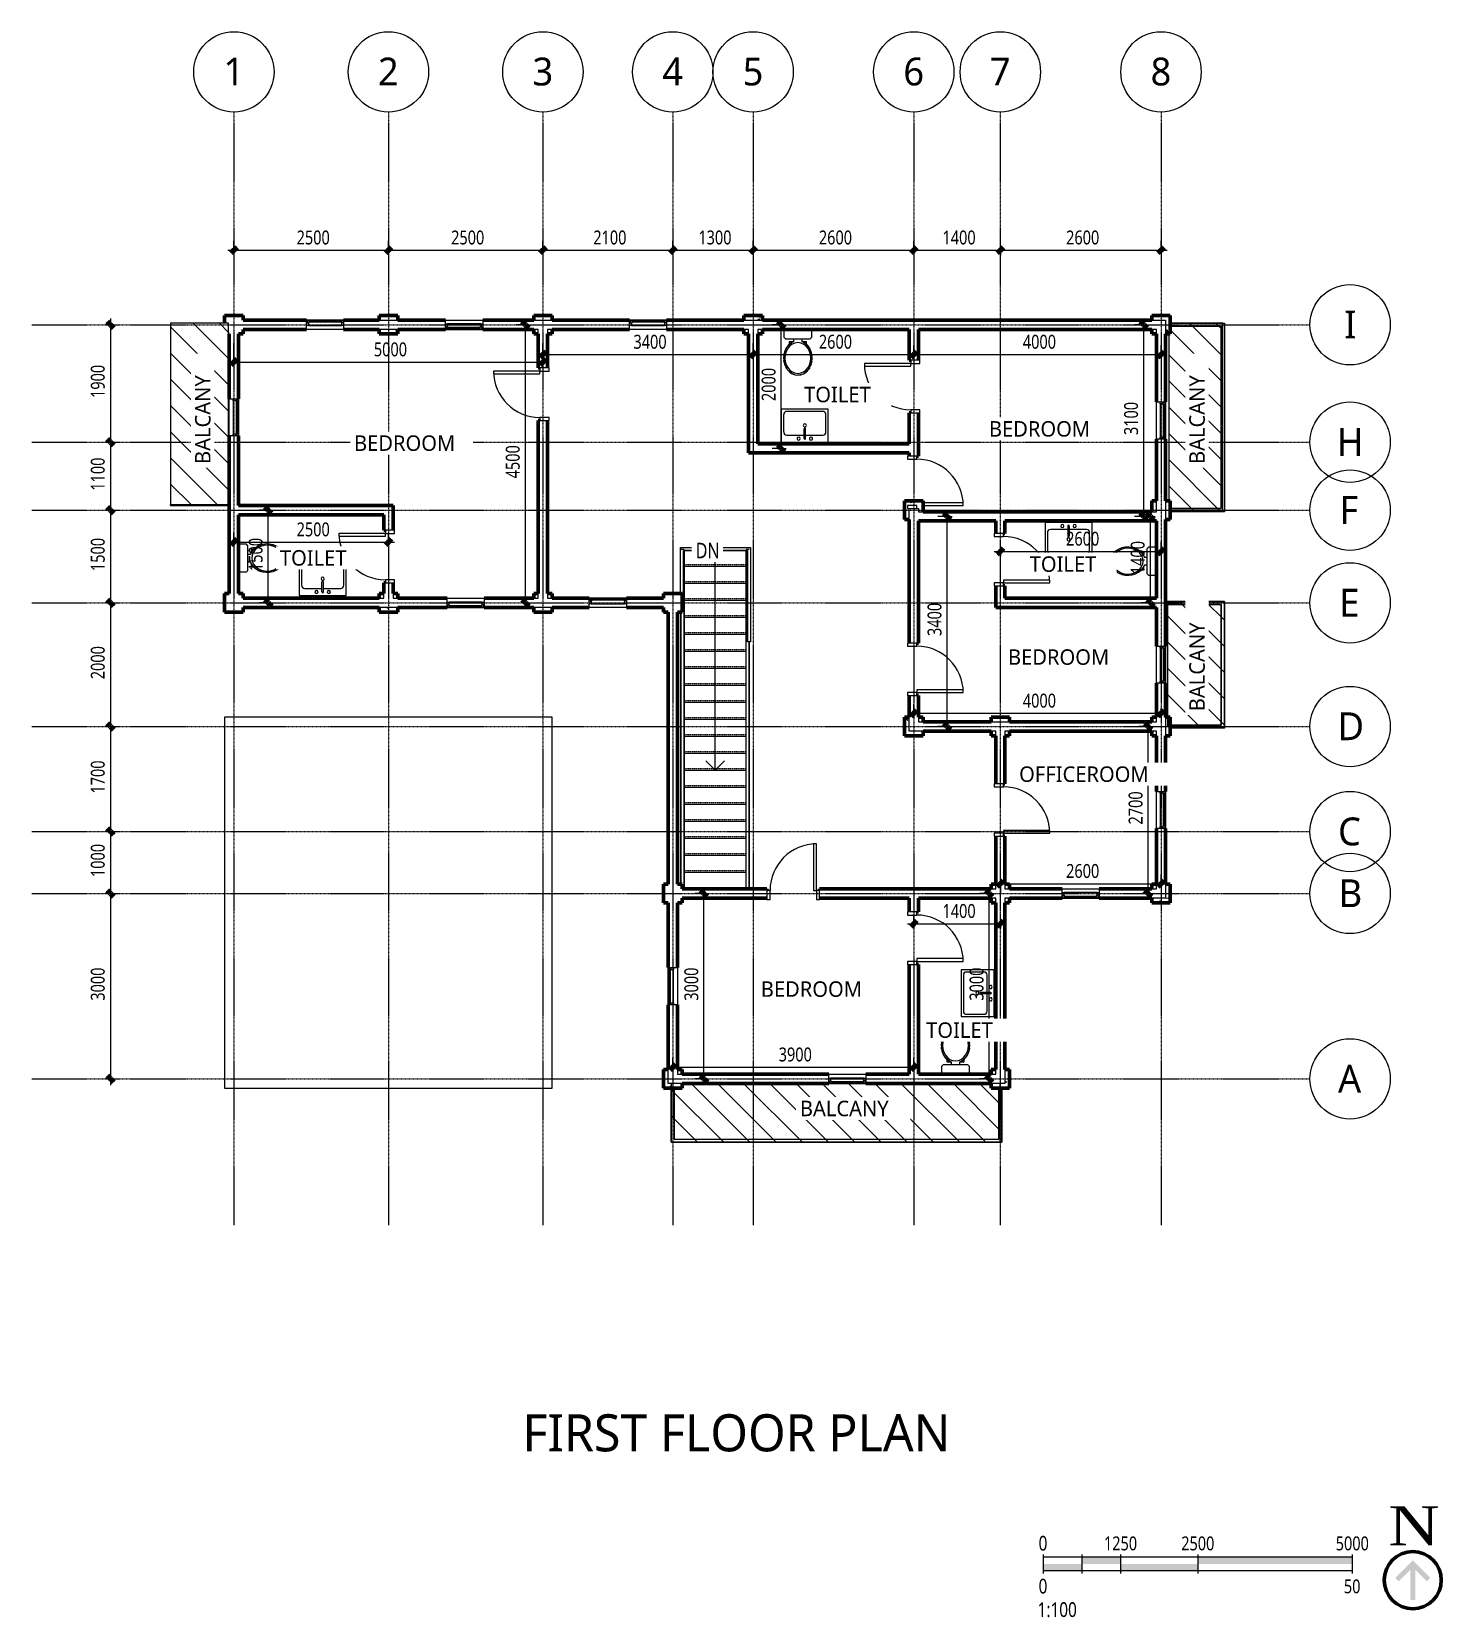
# Model space of a CAD drawing. Header units: millimetres. Extents: x -8641 to 14165, y -11087 to 14562.
import ezdxf

# ---------------------------------------------------------------- set-up
doc = ezdxf.new("R2010")
doc.units = ezdxf.units.MM
doc.linetypes.add('Grid Line 12_5mm', pattern=[21.5, 12.5, -3, 3, -3])
doc.linetypes.add('Overhead 1_5mm', pattern=[2.5, 1.5, -1])
for name, color, linetype, lineweight in [('A-ANNO-DIMS', 211, 'Continuous', 9), ('A-ANNO-DIMS-100', 211, 'Continuous', 9), ('A-ANNO-NOTE', 131, 'Continuous', 9), ('A-CLNG', 13, 'Continuous', 15), ('A-DETL-GENF', 92, 'Continuous', 9), ('A-DETL-THIN', 151, 'Continuous', 9), ('A-DOOR', 31, 'Continuous', 15), ('A-DOOR-FRAM', 31, 'Continuous', 18), ('A-FLOR-HRAL', 11, 'Continuous', 9), ('A-GLAZ', 151, 'Continuous', 15), ('A-WALL', 113, 'Continuous', 15), ('G-ANNO-TEXT', 231, 'Continuous', 9), ('P-SANR-FIXT', 6, 'Continuous', 9), ('S-GRID', 1, 'Continuous', 9), ('S-GRID-IDEN', 1, 'Continuous', 9), ('S-STRS', 31, 'Continuous', 9), ('S-STRS-ANNO', 31, 'Continuous', 9), ('S-STRS-TEXT', 31, 'Continuous', 9)]:
    doc.layers.add(name, color=color, linetype=linetype, lineweight=lineweight)
doc.styles.add('Georgia', font='georgia.ttf', dxfattribs={"width": 1.2, "height": 6.35})
doc.styles.add('Trebuchet MS', font='trebuc.ttf', dxfattribs={"width": 0.8, "height": 250})
doc.styles.add('Trebuchet MS_1', font='trebuc.ttf', dxfattribs={"height": 450})
doc.styles.add('Trebuchet MS_2', font='trebuc.ttf', dxfattribs={"width": 0.8, "height": 225})
doc.styles.add('Trebuchet MS_3', font='trebuc.ttf', dxfattribs={"height": 250})
doc.styles.add('Trebuchet MS_4', font='trebuc.ttf', dxfattribs={"width": 0.8, "height": 2.38125})
doc.styles.add('Trebuchet MS_5', font='trebuc.ttf', dxfattribs={"width": 0.8, "height": 2.25})
doc.styles.add('Trebuchet MS_6', font='trebuc.ttf', dxfattribs={"height": 600})
doc.dimstyles.new('Linear_-_2_25mm_Trebuchet_MS', dxfattribs={"dimscale": 304.8, "dimtxt": 231.963954, "dimasz": 0.328084, "dimexe": 0.492126, "dimexo": 0.492126, "dimgap": 0.098425, "dimtad": 1, "dimdec": 0, "dimzin": 0, "dimdsep": 46, "dimtxsty": 'Trebuchet MS_2', "dimblk1": 'OBLIQUE', "dimblk2": 'OBLIQUE', "dimsah": 1, "dimcen": 0.09, "dimdle": 0.328084, "dimazin": 0, "dimtfac": 1, "dimtdec": 4, "dimtix": 1, "dimtmove": 0, "dimatfit": 3, "dimfxl": 1, "dimtvp": 1, "dimtolj": 1, "dimtzin": 0, "dimarcsym": 2})
pattern_1 = [(50, (0, 0), (728.737, -63.756), [76.2, -838.2]), (355, (0, 0), (-140.97, 764.228), [60.96, -670.56]), (100.451, (60.7, -5.3), (587.77, 700.467), [64.76, -712.36]), (46.184, (0, 203.2), (1084.316, -168.17), [114.3, -1257.3]), (96.636, (90.4, 189.2), (949.61, 989.71), [97.14, -1068.54]), (351.184, (0, 203.2), (949.62, 989.7), [91.44, -1005.84]), (21, (101.6, 152.4), (606.458, -409.06), [76.2, -838.2]), (326, (101.6, 152.4), (247.21, 736.753), [60.96, -670.56]), (71.451, (152.14, 118.3), (853.67, 327.685), [64.76, -712.36]), (37.5, (0, 0), (12.3547, 338.22), [33.528, -628.904, 33.528, -647.192, -673.1]), (37.5, (0, 0), (12.3547, 338.22), [-1343.152, 33.528, -639.572]), (7.5, (0, 0), (267.279, 400.722), [33.528, -354.584, 33.528, -613.664, -256.54]), (7.5, (0, 0), (267.279, 400.722), [-1035.304, 33.528, -223.012]), (327.5, (-226.57, 0), (542.3633, -22.9153), [33.528, -220.472, 33.528, -758.952, -1051.56]), (327.5, (-226.57, 0), (542.3633, -22.9153), [-1046.48, 33.528, -1018.032]), (317.5, (-328.17, 0), (592.517, 101.707), [33.528, -296.672, 33.528, -492.76, -746.76]), (317.5, (-328.17, 0), (592.517, 101.707), [-856.488, 33.528, -713.232])]
pattern_2 = [(135, (0, 0), (-212.132, -212.132), [])]

msp = doc.modelspace()

# ---------------------------------------------------------------- texts
at = {"layer": 'G-ANNO-TEXT', "color": 7, "insert": (-700.6, -7803.3), "char_height": 600, "width": 8537.972, "attachment_point": 1, "style": 'Trebuchet MS_6', "bg_fill": 3, "box_fill_scale": 1.25, "bg_fill_color": 256, "bg_fill_true_color": 13158600, "bg_fill_transparency": 0}
msp.add_mtext('FIRST FLOOR PLAN', dxfattribs=at)

# ---------------------------------------------------------------- blocks, each defined once
blk = doc.blocks.new('M_Door-Passage-Single-Vision_Lite - 750 x 2000mm-1696654-L2 - Architectural')
at = {"layer": 'A-DOOR', "lineweight": 18}
for p, q in [((375, 806.35), (330, 806.35)), ((330, 806.35), (330, 56.35)), ((375, 56.35), (375, 806.35)), ((330, 56.35), (375, 56.35))]:
    blk.add_line(p, q, dxfattribs=at)
at = {"layer": 'A-DOOR', "lineweight": 9}
blk.add_arc((375, 56.35), 750, 90, 180, dxfattribs=at)
at = {"layer": 'A-DOOR-FRAM'}
for p, q in [((-375, 56.35), (-425, 56.35)), ((-425, 56.35), (-425, -93.65)), ((-375, -93.65), (-375, 56.35)), ((375, 56.35), (375, -93.65)), ((425, 56.35), (375, 56.35)), ((425, -93.65), (425, 56.35)), ((-425, -93.65), (-375, -93.65)), ((375, -93.65), (425, -93.65))]:
    blk.add_line(p, q, dxfattribs=at)
blk = doc.blocks.new('M_Door-Passage-Single-Vision_Lite - 750 x 2000mm-V1-L2 - Architectural')
at = {"layer": 'A-DOOR', "lineweight": 18}
for p, q in [((375, 806.35), (330, 806.35)), ((330, 806.35), (330, 156.35)), ((375, 156.35), (375, 806.35))]:
    blk.add_line(p, q, dxfattribs=at)
at = {"layer": 'A-DOOR', "lineweight": 9}
blk.add_arc((375, 56.35), 750, 90, 180, dxfattribs=at)
at = {"layer": 'A-DOOR-FRAM'}
for p, q in [((-375, 56.35), (-425, 56.35)), ((-425, 56.35), (-425, -93.65)), ((-375, -93.65), (-375, 56.35)), ((375, 56.35), (375, -93.65)), ((425, 56.35), (375, 56.35)), ((425, -93.65), (425, 56.35)), ((-425, -93.65), (-375, -93.65)), ((375, -93.65), (425, -93.65))]:
    blk.add_line(p, q, dxfattribs=at)
blk = doc.blocks.new('Top Rail Type - Top Rail_Internal_-1694300-L2 - Architectural')
at = {"layer": 'A-FLOR-HRAL'}
for p, q in [((2916, 6193), (2966, 6193)), ((2916, 697), (2916, 6168)), ((2966, 4693), (2966, 697))]:
    blk.add_line(p, q, dxfattribs=at)
blk = doc.blocks.new('Top Rail Type - Top Rail_Internal_-V2-L2 - Architectural')
at = {"layer": 'A-FLOR-HRAL'}
for p, q in [((2916, 6193), (2966, 6193)), ((2916, 697), (2916, 6168)), ((2966, 697), (2966, 4693))]:
    blk.add_line(p, q, dxfattribs=at)
blk = doc.blocks.new('Top Rail Type - Top Rail_Internal_-1694311-L2 - Architectural')
at = {"layer": 'A-FLOR-HRAL'}
for p, q in [((1867, 6193), (1917, 6193)), ((1917, 6168), (1917, 697)), ((1867, 772), (1867, 5172))]:
    blk.add_line(p, q, dxfattribs=at)
blk = doc.blocks.new('Top Rail Type - Top Rail_Internal_-V3-L2 - Architectural')
at = {"layer": 'A-FLOR-HRAL'}
for p, q in [((1867, 6193), (1917, 6193)), ((1917, 697), (1917, 6168)), ((1867, 772), (1867, 5172))]:
    blk.add_line(p, q, dxfattribs=at)
blk = doc.blocks.new('M_Window-Fixed - 600 x 900mm-1696655-L2 - Architectural')
at = {"layer": 'A-GLAZ'}
for p, q in [((-300, 75), (300, 75)), ((300, -75), (-300, -75))]:
    blk.add_line(p, q, dxfattribs=at)
at = {"layer": 'A-GLAZ', "lineweight": 18}
for p, q in [((-300, -75), (-300, 75)), ((-261.9, 75), (-300, 75)), ((-287.3, 75), (-287.3, 30.55)), ((-287.3, 30.55), (-268.25, 30.55)), ((-261.9, 30.55), (-268.25, 30.55)), ((-268.25, 30.55), (-268.25, -13.9)), ((-261.9, 75), (-261.9, 30.55)), ((261.9, 75), (261.9, 30.55)), ((300, 75), (261.9, 75)), ((261.9, 30.55), (268.25, 30.55)), ((268.25, 30.55), (268.25, -13.9)), ((287.3, 30.55), (268.25, 30.55)), ((287.3, 75), (287.3, 30.55)), ((300, 75), (300, -75)), ((-268.25, -13.9), (-300, -13.9)), ((300, -13.9), (268.25, -13.9))]:
    blk.add_line(p, q, dxfattribs=at)
at = {"layer": 'A-GLAZ', "lineweight": 9}
for p, q in [((261.9, 75), (-261.9, 75)), ((-268.25, -13.9), (268.25, -13.9))]:
    blk.add_line(p, q, dxfattribs=at)
at = {"layer": 'A-GLAZ', "lineweight": 35}
blk.add_line((261.9, 52.775), (-261.9, 52.775), dxfattribs=at)
blk = doc.blocks.new('Top Rail Type - Top Rail_Internal_-1708427-L2 - Architectural')
at = {"layer": 'A-FLOR-HRAL'}
for p, q in [((1706, -3403), (1706, -2528)), ((1756, -2528), (1756, -3353)), ((7006, -3353), (7006, -2528)), ((7056, -2528), (7056, -3403)), ((7056, -3403), (1706, -3403)), ((1756, -3353), (7006, -3353))]:
    blk.add_line(p, q, dxfattribs=at)
blk = doc.blocks.new('Top Rail Type - Top Rail_Internal_-V4-L2 - Architectural')
at = {"layer": 'A-FLOR-HRAL'}
for p, q in [((1706, -2528), (1706, -3403)), ((1756, -2528), (1756, -3353)), ((7006, -3353), (7006, -2528)), ((7056, -3403), (7056, -2528)), ((1706, -3403), (7056, -3403)), ((1756, -3353), (7006, -3353))]:
    blk.add_line(p, q, dxfattribs=at)
blk = doc.blocks.new('Top Rail Type - Top Rail_Internal_-1708701-L2 - Architectural')
at = {"layer": 'A-FLOR-HRAL'}
for p, q in [((-5455, 6947), (-5444, 6947)), ((-6394, 6897), (-6394, 6912)), ((-5444, 6897), (-6394, 6897))]:
    blk.add_line(p, q, dxfattribs=at)
blk = doc.blocks.new('Top Rail Type - Top Rail_Internal_-V5-L2 - Architectural')
at = {"layer": 'A-FLOR-HRAL'}
for p, q in [((-5455, 6947), (-5444, 6947)), ((-6394, 6912), (-6394, 6897)), ((-6394, 6897), (-5444, 6897))]:
    blk.add_line(p, q, dxfattribs=at)
blk = doc.blocks.new('Top Rail Type - Top Rail_Internal_-1708940-L2 - Architectural')
at = {"layer": 'A-FLOR-HRAL'}
for p, q in [((9781, 9847), (10656, 9847)), ((10606, 9797), (9781, 9797)), ((10606, 6847), (10606, 9797)), ((10656, 9847), (10656, 6797)), ((9781, 6847), (10606, 6847)), ((10656, 6797), (9781, 6797))]:
    blk.add_line(p, q, dxfattribs=at)
blk = doc.blocks.new('Top Rail Type - Top Rail_Internal_-V6-L2 - Architectural')
at = {"layer": 'A-FLOR-HRAL'}
for p, q in [((9781, 9847), (10656, 9847)), ((9781, 9797), (10606, 9797)), ((10606, 9797), (10606, 6847)), ((10656, 9847), (10656, 6797)), ((10606, 6847), (9781, 6847)), ((10656, 6797), (9781, 6797))]:
    blk.add_line(p, q, dxfattribs=at)
blk = doc.blocks.new('M_Water Closet - Flush Tank - Private - 6_1 Lpf-1532501-L2 - Architectural')
at = {"layer": 'P-SANR-FIXT'}
for p, q in [((25, 225), (0, 200)), ((127, 225), (25, 225)), ((152, 200), (127, 225)), ((152, -200), (152, 200)), ((152, 63), (195, 63)), ((243, 140), (203, 140)), ((203, 140), (203, 80)), ((216, 110), (216, 106)), ((219, 110), (216, 110)), ((219, 110), (245, 142)), ((0, -200), (25, -225)), ((25, -225), (127, -225)), ((127, -225), (152, -200)), ((195, -64), (152, -64)), ((203, -80), (203, -140)), ((203, -140), (243, -140)), ((216, -106), (216, -110)), ((216, -110), (219, -110)), ((233, -129), (219, -110)), ((588, -205), (560, -214)), ((636, -180), (611, -194)), ((678, -147), (656, -166)), ((710, -107), (693, -131)), ((737, -46), (720, -90))]:
    blk.add_line(p, q, dxfattribs=at)
at = {"layer": 'P-SANR-FIXT', "flags": 128}
for points in [[(743, 0), (737, 46), (720, 91), (692, 132), (655, 167), (609, 195), (558, 215), (503, 226), (446, 228), (390, 220), (336, 204), (289, 178), (248, 146), (216, 107), (195, 63)], [(195, 63), (204, 85), (216, 106)], [(712, 0), (706, 47), (688, 91), (658, 131), (619, 164), (572, 189), (519, 204), (464, 210), (408, 204), (356, 189), (308, 164), (269, 131), (239, 91), (221, 47), (215, 0)], [(219, 110), (217, 108), (216, 106)], [(248, 146), (286, 176), (287, 177)], [(301, 186), (329, 200), (333, 202)], [(352, 210), (377, 217), (384, 219)], [(406, 224), (429, 227), (438, 228)], [(461, 229), (481, 228), (493, 227)], [(517, 224), (533, 221), (547, 218)], [(569, 212), (583, 207), (597, 201)], [(618, 190), (628, 185), (643, 175)], [(661, 162), (667, 156), (682, 143)], [(696, 127), (699, 122), (712, 104)], [(722, 88), (723, 84), (733, 59)], [(738, 45), (738, 43), (743, 0)], [(195, -64), (216, -107), (248, -146), (289, -178), (336, -204), (390, -220), (446, -228), (503, -226), (558, -215), (609, -195), (655, -167), (692, -132), (720, -91), (737, -46), (743, 0)], [(216, -106), (204, -85), (195, -64)], [(215, 0), (221, -47), (239, -91), (269, -131), (308, -164), (356, -189), (408, -204), (464, -210), (519, -204), (572, -189), (619, -164), (658, -131), (688, -91), (706, -47), (712, 0)], [(216, -106), (217, -108), (219, -110)], [(270, -165), (251, -148), (250, -147)], [(315, -193), (292, -180), (290, -179)], [(366, -214), (340, -205), (338, -204)], [(421, -226), (393, -221), (391, -221)], [(478, -228), (449, -228), (447, -228)], [(534, -221), (505, -226), (504, -226)]]:
    blk.add_lwpolyline(points, dxfattribs=at)
blk = doc.blocks.new('M_Water Closet - Flush Tank - Private - 6_1 Lpf-V7-L2 - Architectural')
at = {"layer": 'P-SANR-FIXT'}
for p, q in [((25, 225), (0, 200)), ((127, 225), (25, 225)), ((152, 200), (127, 225)), ((152, -200), (152, 200)), ((152, 63), (195, 63)), ((243, 140), (203, 140)), ((203, 140), (203, 80)), ((216, 110), (216, 106)), ((219, 110), (216, 110)), ((219, 110), (245, 142)), ((0, -200), (25, -225)), ((25, -225), (127, -225)), ((127, -225), (152, -200)), ((195, -64), (152, -64)), ((203, -80), (203, -140)), ((203, -140), (243, -140)), ((216, -106), (216, -110)), ((216, -110), (219, -110)), ((233, -129), (219, -110)), ((588, -205), (560, -214)), ((636, -180), (611, -194)), ((678, -147), (656, -166)), ((710, -107), (693, -131)), ((737, -46), (720, -90))]:
    blk.add_line(p, q, dxfattribs=at)
at = {"layer": 'P-SANR-FIXT', "flags": 128}
for points in [[(743, 0), (737, 46), (720, 91), (692, 132), (655, 167), (609, 195), (558, 215), (503, 226), (446, 228), (390, 220), (336, 204), (289, 178), (248, 146), (216, 107), (195, 63)], [(195, 63), (204, 85), (216, 106)], [(712, 0), (706, 47), (688, 91), (658, 131), (619, 164), (572, 189), (519, 204), (464, 210), (408, 204), (356, 189), (308, 164), (269, 131), (239, 91), (221, 47), (215, 0)], [(219, 110), (217, 108), (216, 106)], [(248, 146), (286, 176), (287, 177)], [(301, 186), (329, 200), (333, 202)], [(352, 210), (377, 217), (384, 219)], [(406, 224), (429, 227), (438, 228)], [(463, 229), (481, 228), (493, 227)], [(517, 224), (533, 221), (547, 218)], [(569, 212), (583, 207), (597, 201)], [(618, 190), (628, 185), (643, 175)], [(661, 162), (667, 156), (682, 143)], [(696, 127), (699, 122), (712, 104)], [(722, 88), (723, 84), (733, 59)], [(738, 45), (738, 43), (743, 0)], [(195, -64), (216, -107), (248, -146), (289, -178), (336, -204), (390, -220), (446, -228), (503, -226), (558, -215), (609, -195), (655, -167), (692, -132), (720, -91), (737, -46), (743, 0)], [(216, -106), (204, -85), (195, -64)], [(215, 0), (221, -47), (239, -91), (269, -131), (308, -164), (356, -189), (408, -204), (464, -210), (519, -204), (572, -189), (619, -164), (658, -131), (688, -91), (706, -47), (712, 0)], [(216, -106), (217, -108), (219, -110)], [(270, -165), (251, -148), (250, -147)], [(315, -193), (292, -180), (290, -179)], [(366, -214), (340, -205), (338, -204)], [(421, -226), (393, -221), (391, -221)], [(478, -228), (449, -228), (447, -228)], [(534, -221), (505, -226), (504, -226)]]:
    blk.add_lwpolyline(points, dxfattribs=at)
blk = doc.blocks.new('M_Sink Kitchen-Single - 760 x 535mm-1436930-L2 - Architectural')
at = {"layer": 'P-SANR-FIXT'}
for p, q in [((396, 270), (-364, 270)), ((-364, 270), (-364, -265)), ((396, -265), (396, 270)), ((-326, 105), (-326, -176)), ((3, 156), (-275, 156)), ((3, 213), (3, 53)), ((28, 213), (28, 53)), ((307, 156), (28, 156)), ((358, -176), (358, 105)), ((-275, -227), (307, -227)), ((-364, -265), (396, -265))]:
    blk.add_line(p, q, dxfattribs=at)
for centre, radius, start, end in [((-275, 105), 50.8, 90, 180), ((-84, 213), 25.4, 360, 180), ((-84, 213), 25.4, 180, 0), ((16, 0), 25.4, 360, 180), ((16, 0), 25.4, 180, 0), ((16, 213), 12.7, 360, 180), ((16, 53), 12.7, 180, 0), ((116, 213), 25.4, 360, 180), ((116, 213), 25.4, 180, 360), ((307, 105), 50.8, 360, 90), ((-275, -176), 50.8, 180, 270), ((307, -176), 50.8, 270, 0)]:
    blk.add_arc(centre, radius, start, end, dxfattribs=at)
blk = doc.blocks.new('Top Rail Type - Top Rail_Internal_-1714324-L2 - Architectural')
at = {"layer": 'A-FLOR-HRAL'}
for p, q in [((9706, 5347), (10656, 5347)), ((10606, 5297), (9706, 5297)), ((10606, 3347), (10606, 5297)), ((10656, 5347), (10656, 3297)), ((9781, 3347), (10606, 3347)), ((10656, 3297), (9781, 3297))]:
    blk.add_line(p, q, dxfattribs=at)
blk = doc.blocks.new('Top Rail Type - Top Rail_Internal_-V8-L2 - Architectural')
at = {"layer": 'A-FLOR-HRAL'}
for p, q in [((9706, 5347), (10656, 5347)), ((9706, 5297), (10606, 5297)), ((10606, 5297), (10606, 3347)), ((10656, 5347), (10656, 3297)), ((10606, 3347), (9781, 3347)), ((10656, 3297), (9781, 3297))]:
    blk.add_line(p, q, dxfattribs=at)
blk = doc.blocks.new('Top Rail Type - Top Rail_Internal_-1718892-L2 - Architectural')
at = {"layer": 'A-FLOR-HRAL'}
for p, q in [((1856, 5472), (1856, 6218)), ((1856, 6218), (2991, 6218)), ((1906, 6168), (1906, 5472)), ((2941, 6168), (1906, 6168)), ((2941, 4693), (2941, 6168)), ((2991, 6218), (2991, 4693)), ((1906, 5472), (1881, 5472)), ((2991, 4693), (2941, 4693))]:
    blk.add_line(p, q, dxfattribs=at)
blk = doc.blocks.new('Top Rail Type - Top Rail_Internal_-V9-L2 - Architectural')
at = {"layer": 'A-FLOR-HRAL'}
for p, q in [((1856, 6218), (2991, 6218)), ((1856, 5472), (1856, 6218)), ((1906, 6168), (2941, 6168)), ((1906, 5472), (1906, 6168)), ((2941, 6168), (2941, 4693)), ((2991, 6218), (2991, 4693)), ((1881, 5472), (1906, 5472)), ((2991, 4693), (2941, 4693))]:
    blk.add_line(p, q, dxfattribs=at)
blk = doc.blocks.new('Grid - M_Grid Head - Circle-50561-L2 - Architectural')
at = {"layer": 'S-GRID-IDEN'}
blk.add_circle((0, 0), 6.5, dxfattribs=at)
blk = doc.blocks.new('DIMBLOCK1-L2 - Architectural')
at = {"layer": 'A-ANNO-DIMS-100'}
for p, q in [((-5369, 9218), (-5369, 9522)), ((-369, 9218), (-369, 9368)), ((-5469, 9218), (-269, 9218)), ((-5369, 9218), (-5369, 9068)), ((-369, 9218), (-369, 9139))]:
    blk.add_line(p, q, dxfattribs=at)
at = {"layer": 'A-ANNO-DIMS-100', "lineweight": 70}
for p, q in [((-5369, 9218), (-5319, 9268)), ((-369, 9218), (-319, 9268)), ((-5369, 9218), (-5419, 9168)), ((-369, 9218), (-419, 9168))]:
    blk.add_line(p, q, dxfattribs=at)
at = {"layer": 'A-ANNO-DIMS-100', "color": 0, "insert": (-3105, 9536), "char_height": 225, "width": 566.15, "attachment_point": 1, "line_spacing_factor": 1.048425, "style": 'Trebuchet MS_2'}
blk.add_mtext('5000', dxfattribs=at)
blk = doc.blocks.new('_Oblique')
at = {"color": 0, "linetype": 'ByBlock', "lineweight": -2}
blk.add_line((-0.5, -0.5), (0.5, 0.5), dxfattribs=at)
blk = doc.blocks.new('DIMBLOCK2-L2 - Architectural')
at = {"layer": 'A-ANNO-DIMS-100'}
for p, q in [((-654, 9822), (-804, 9822)), ((-654, 5222), (-654, 9922)), ((-654, 9822), (-574, 9822)), ((-654, 5322), (-669, 5322)), ((-654, 5322), (-504, 5322))]:
    blk.add_line(p, q, dxfattribs=at)
at = {"layer": 'A-ANNO-DIMS-100', "lineweight": 70}
for p, q in [((-654, 9822), (-704, 9872)), ((-654, 9822), (-604, 9772)), ((-654, 5322), (-704, 5372)), ((-654, 5322), (-604, 5272))]:
    blk.add_line(p, q, dxfattribs=at)
at = {"layer": 'A-ANNO-DIMS-100', "color": 0, "insert": (-971, 7337), "char_height": 225, "width": 566.15, "attachment_point": 1, "rotation": 90, "line_spacing_factor": 1.048425, "style": 'Trebuchet MS_2'}
blk.add_mtext('4500', dxfattribs=at)
blk = doc.blocks.new('DIMBLOCK3-L2 - Architectural')
at = {"layer": 'A-ANNO-DIMS-100'}
for p, q in [((-4813, 6822), (-4963, 6822)), ((-4813, 5222), (-4813, 6922)), ((-4813, 6822), (-4733, 6822)), ((-4813, 5322), (-4963, 5322)), ((-4813, 5322), (-4733, 5322))]:
    blk.add_line(p, q, dxfattribs=at)
at = {"layer": 'A-ANNO-DIMS-100', "lineweight": 70}
for p, q in [((-4813, 6822), (-4863, 6872)), ((-4813, 6822), (-4763, 6772)), ((-4813, 5322), (-4863, 5372)), ((-4813, 5322), (-4763, 5272))]:
    blk.add_line(p, q, dxfattribs=at)
at = {"layer": 'A-ANNO-DIMS-100', "color": 0, "insert": (-5131, 5837), "char_height": 225, "width": 566.15, "attachment_point": 1, "rotation": 90, "line_spacing_factor": 1.048425, "style": 'Trebuchet MS_2'}
blk.add_mtext('1500', dxfattribs=at)
blk = doc.blocks.new('DIMBLOCK4-L2 - Architectural')
at = {"layer": 'A-ANNO-DIMS-100'}
for p, q in [((-5369, 6306), (-5369, 6456)), ((-2869, 6306), (-2869, 6456)), ((-5469, 6306), (-2769, 6306)), ((-5369, 6306), (-5369, 6227)), ((-2869, 6306), (-2869, 6227))]:
    blk.add_line(p, q, dxfattribs=at)
at = {"layer": 'A-ANNO-DIMS-100', "lineweight": 70}
for p, q in [((-5369, 6306), (-5419, 6256)), ((-5369, 6306), (-5319, 6356)), ((-2869, 6306), (-2919, 6256)), ((-2869, 6306), (-2819, 6356))]:
    blk.add_line(p, q, dxfattribs=at)
at = {"layer": 'A-ANNO-DIMS-100', "color": 0, "insert": (-4355, 6624), "char_height": 225, "width": 566.15, "attachment_point": 1, "line_spacing_factor": 1.048425, "style": 'Trebuchet MS_2'}
blk.add_mtext('2500', dxfattribs=at)
blk = doc.blocks.new('DIMBLOCK5-L2 - Architectural')
at = {"layer": 'A-ANNO-DIMS-100'}
for p, q in [((3487, 9822), (3337, 9822)), ((3487, 7722), (3487, 9922)), ((3487, 9822), (3566, 9822)), ((3487, 7822), (3337, 7822)), ((3487, 7822), (3566, 7822))]:
    blk.add_line(p, q, dxfattribs=at)
at = {"layer": 'A-ANNO-DIMS-100', "lineweight": 70}
for p, q in [((3487, 9822), (3437, 9872)), ((3487, 9822), (3537, 9772)), ((3487, 7822), (3437, 7872)), ((3487, 7822), (3537, 7772))]:
    blk.add_line(p, q, dxfattribs=at)
at = {"layer": 'A-ANNO-DIMS-100', "color": 0, "insert": (3169, 8587), "char_height": 225, "width": 566.15, "attachment_point": 1, "rotation": 90, "line_spacing_factor": 1.048425, "style": 'Trebuchet MS_2'}
blk.add_mtext('2000', dxfattribs=at)
blk = doc.blocks.new('DIMBLOCK6-L2 - Architectural')
at = {"layer": 'A-ANNO-DIMS-100'}
for p, q in [((3031, 9341), (3031, 9491)), ((5631, 9341), (5631, 9491)), ((2931, 9341), (5731, 9341)), ((3031, 9341), (3031, 9262)), ((5631, 9341), (5631, 9262))]:
    blk.add_line(p, q, dxfattribs=at)
at = {"layer": 'A-ANNO-DIMS-100', "lineweight": 70}
for p, q in [((3031, 9341), (2981, 9291)), ((3031, 9341), (3081, 9391)), ((5631, 9341), (5581, 9291)), ((5631, 9341), (5681, 9391))]:
    blk.add_line(p, q, dxfattribs=at)
at = {"layer": 'A-ANNO-DIMS-100', "color": 0, "insert": (4095, 9659), "char_height": 225, "width": 566.15, "attachment_point": 1, "line_spacing_factor": 1.048425, "style": 'Trebuchet MS_2'}
blk.add_mtext('2600', dxfattribs=at)
blk = doc.blocks.new('DIMBLOCK7-L2 - Architectural')
at = {"layer": 'A-ANNO-DIMS-100'}
for p, q in [((9351, 9822), (9201, 9822)), ((9351, 6622), (9351, 9922)), ((9351, 9822), (9430, 9822)), ((9351, 6722), (9201, 6722)), ((9351, 6722), (9430, 6722))]:
    blk.add_line(p, q, dxfattribs=at)
at = {"layer": 'A-ANNO-DIMS-100', "lineweight": 70}
for p, q in [((9351, 9822), (9301, 9872)), ((9351, 9822), (9401, 9772)), ((9351, 6722), (9301, 6772)), ((9351, 6722), (9401, 6672))]:
    blk.add_line(p, q, dxfattribs=at)
at = {"layer": 'A-ANNO-DIMS-100', "color": 0, "insert": (9033, 8037), "char_height": 225, "width": 566.15, "attachment_point": 1, "rotation": 90, "line_spacing_factor": 1.048425, "style": 'Trebuchet MS_2'}
blk.add_mtext('3100', dxfattribs=at)
blk = doc.blocks.new('DIMBLOCK8-L2 - Architectural')
at = {"layer": 'A-ANNO-DIMS-100'}
for p, q in [((5631, 9341), (5631, 9491)), ((9631, 9341), (9631, 9491)), ((5531, 9341), (9731, 9341)), ((5631, 9341), (5631, 9262)), ((9631, 9341), (9631, 9262))]:
    blk.add_line(p, q, dxfattribs=at)
at = {"layer": 'A-ANNO-DIMS-100', "lineweight": 70}
for p, q in [((5631, 9341), (5581, 9291)), ((5631, 9341), (5681, 9391)), ((9631, 9341), (9581, 9291)), ((9631, 9341), (9681, 9391))]:
    blk.add_line(p, q, dxfattribs=at)
at = {"layer": 'A-ANNO-DIMS-100', "color": 0, "insert": (7395, 9659), "char_height": 225, "width": 566.15, "attachment_point": 1, "line_spacing_factor": 1.048425, "style": 'Trebuchet MS_2'}
blk.add_mtext('4000', dxfattribs=at)
blk = doc.blocks.new('DIMBLOCK9-L2 - Architectural')
at = {"layer": 'A-ANNO-DIMS-100'}
for p, q in [((9458, 6722), (9308, 6722)), ((9458, 5222), (9458, 6822)), ((9458, 6722), (9537, 6722)), ((9458, 5322), (9308, 5322)), ((9458, 5322), (9537, 5322))]:
    blk.add_line(p, q, dxfattribs=at)
at = {"layer": 'A-ANNO-DIMS-100', "lineweight": 70}
for p, q in [((9458, 6722), (9408, 6772)), ((9458, 6722), (9508, 6672)), ((9458, 5322), (9408, 5372)), ((9458, 5322), (9508, 5272))]:
    blk.add_line(p, q, dxfattribs=at)
at = {"layer": 'A-ANNO-DIMS-100', "color": 0, "insert": (9140, 5787), "char_height": 225, "width": 566.15, "attachment_point": 1, "rotation": 90, "line_spacing_factor": 1.048425, "style": 'Trebuchet MS_2'}
blk.add_mtext('1400', dxfattribs=at)
blk = doc.blocks.new('DIMBLOCK10-L2 - Architectural')
at = {"layer": 'A-ANNO-DIMS-100'}
for p, q in [((7031, 6155), (7031, 6305)), ((9631, 6155), (9631, 6305)), ((6931, 6155), (9731, 6155)), ((7031, 6155), (7031, 6076)), ((9631, 6155), (9631, 6076))]:
    blk.add_line(p, q, dxfattribs=at)
at = {"layer": 'A-ANNO-DIMS-100', "lineweight": 70}
for p, q in [((7031, 6155), (7081, 6205)), ((9631, 6155), (9681, 6205)), ((7031, 6155), (6981, 6105)), ((9631, 6155), (9581, 6105))]:
    blk.add_line(p, q, dxfattribs=at)
at = {"layer": 'A-ANNO-DIMS-100', "color": 0, "insert": (8095, 6473), "char_height": 225, "width": 566.15, "attachment_point": 1, "line_spacing_factor": 1.048425, "style": 'Trebuchet MS_2'}
blk.add_mtext('2600', dxfattribs=at)
blk = doc.blocks.new('DIMBLOCK11-L2 - Architectural')
at = {"layer": 'A-ANNO-DIMS-100'}
for p, q in [((6171, 6722), (6021, 6722)), ((6171, 3222), (6171, 6822)), ((6171, 6722), (6250, 6722)), ((6171, 3322), (6021, 3322)), ((6171, 3322), (6250, 3322))]:
    blk.add_line(p, q, dxfattribs=at)
at = {"layer": 'A-ANNO-DIMS-100', "lineweight": 70}
for p, q in [((6171, 6722), (6121, 6772)), ((6171, 6722), (6221, 6672)), ((6171, 3322), (6121, 3372)), ((6171, 3322), (6221, 3272))]:
    blk.add_line(p, q, dxfattribs=at)
at = {"layer": 'A-ANNO-DIMS-100', "color": 0, "insert": (5853, 4787), "char_height": 225, "width": 566.15, "attachment_point": 1, "rotation": 90, "line_spacing_factor": 1.048425, "style": 'Trebuchet MS_2'}
blk.add_mtext('3400', dxfattribs=at)
blk = doc.blocks.new('DIMBLOCK12-L2 - Architectural')
at = {"layer": 'A-ANNO-DIMS-100'}
for p, q in [((5631, 3536), (5631, 3686)), ((9631, 3536), (9631, 3622)), ((5531, 3536), (9731, 3536)), ((5631, 3536), (5631, 3457)), ((9631, 3536), (9631, 3386))]:
    blk.add_line(p, q, dxfattribs=at)
at = {"layer": 'A-ANNO-DIMS-100', "lineweight": 70}
for p, q in [((5631, 3536), (5581, 3486)), ((5631, 3536), (5681, 3586)), ((9631, 3536), (9581, 3486)), ((9631, 3536), (9681, 3586))]:
    blk.add_line(p, q, dxfattribs=at)
at = {"layer": 'A-ANNO-DIMS-100', "color": 0, "insert": (7395, 3854), "char_height": 225, "width": 566.15, "attachment_point": 1, "line_spacing_factor": 1.048425, "style": 'Trebuchet MS_2'}
blk.add_mtext('4000', dxfattribs=at)
blk = doc.blocks.new('DIMBLOCK13-L2 - Architectural')
at = {"layer": 'A-ANNO-DIMS-100', "lineweight": 70}
for p, q in [((9424, 3322), (9374, 3372)), ((9424, 3322), (9474, 3272)), ((9424, 622), (9374, 672)), ((9424, 622), (9474, 572))]:
    blk.add_line(p, q, dxfattribs=at)
at = {"layer": 'A-ANNO-DIMS-100'}
for p, q in [((9424, 522), (9424, 3422)), ((9424, 3322), (9274, 3322)), ((9424, 3322), (9504, 3322)), ((9424, 622), (9331, 622)), ((9424, 622), (9574, 622))]:
    blk.add_line(p, q, dxfattribs=at)
at = {"layer": 'A-ANNO-DIMS-100', "color": 0, "insert": (9106, 1737), "char_height": 225, "width": 566.15, "attachment_point": 1, "rotation": 90, "line_spacing_factor": 1.048425, "style": 'Trebuchet MS_2'}
blk.add_mtext('2700', dxfattribs=at)
blk = doc.blocks.new('DIMBLOCK14-L2 - Architectural')
at = {"layer": 'A-ANNO-DIMS-100'}
for p, q in [((6931, 780), (9731, 780)), ((7031, 780), (7031, 922)), ((7031, 780), (7031, 630)), ((9631, 780), (9631, 930)), ((9631, 780), (9631, 700))]:
    blk.add_line(p, q, dxfattribs=at)
at = {"layer": 'A-ANNO-DIMS-100', "lineweight": 70}
for p, q in [((7031, 780), (6981, 730)), ((7031, 780), (7081, 830)), ((9631, 780), (9581, 730)), ((9631, 780), (9681, 830))]:
    blk.add_line(p, q, dxfattribs=at)
at = {"layer": 'A-ANNO-DIMS-100', "color": 0, "insert": (8095, 1098), "char_height": 225, "width": 566.15, "attachment_point": 1, "line_spacing_factor": 1.048425, "style": 'Trebuchet MS_2'}
blk.add_mtext('2600', dxfattribs=at)
blk = doc.blocks.new('DIMBLOCK15-L2 - Architectural')
at = {"layer": 'A-ANNO-DIMS-100'}
for p, q in [((5631, 133), (5631, 283)), ((7031, 133), (7031, 283)), ((5531, 133), (7131, 133)), ((5631, 133), (5631, 54)), ((7031, 133), (7031, 54))]:
    blk.add_line(p, q, dxfattribs=at)
at = {"layer": 'A-ANNO-DIMS-100', "lineweight": 70}
for p, q in [((5631, 133), (5581, 83)), ((5631, 133), (5681, 183)), ((7031, 133), (6981, 83)), ((7031, 133), (7081, 183))]:
    blk.add_line(p, q, dxfattribs=at)
at = {"layer": 'A-ANNO-DIMS-100', "color": 0, "insert": (6095, 451), "char_height": 225, "width": 566.15, "attachment_point": 1, "line_spacing_factor": 1.048425, "style": 'Trebuchet MS_2'}
blk.add_mtext('1400', dxfattribs=at)
blk = doc.blocks.new('DIMBLOCK16-L2 - Architectural')
at = {"layer": 'A-ANNO-DIMS-100'}
for p, q in [((6851, 622), (6701, 622)), ((6851, -2478), (6851, 722)), ((6851, 622), (6930, 622)), ((6851, -2378), (6701, -2378)), ((6851, -2378), (6930, -2378))]:
    blk.add_line(p, q, dxfattribs=at)
at = {"layer": 'A-ANNO-DIMS-100', "lineweight": 70}
for p, q in [((6851, 622), (6801, 672)), ((6851, 622), (6901, 572)), ((6851, -2378), (6801, -2328)), ((6851, -2378), (6901, -2428))]:
    blk.add_line(p, q, dxfattribs=at)
at = {"layer": 'A-ANNO-DIMS-100', "color": 0, "insert": (6533, -1113), "char_height": 225, "width": 566.15, "attachment_point": 1, "rotation": 90, "line_spacing_factor": 1.048425, "style": 'Trebuchet MS_2'}
blk.add_mtext('3000', dxfattribs=at)
blk = doc.blocks.new('DIMBLOCK17-L2 - Architectural')
at = {"layer": 'A-ANNO-DIMS-100'}
for p, q in [((1731, -2188), (1731, -2038)), ((5631, -2188), (5631, -2038)), ((1631, -2188), (5731, -2188)), ((1731, -2188), (1731, -2267)), ((5631, -2188), (5631, -2267))]:
    blk.add_line(p, q, dxfattribs=at)
at = {"layer": 'A-ANNO-DIMS-100', "lineweight": 70}
for p, q in [((1731, -2188), (1681, -2238)), ((1731, -2188), (1781, -2138)), ((5631, -2188), (5581, -2238)), ((5631, -2188), (5681, -2138))]:
    blk.add_line(p, q, dxfattribs=at)
at = {"layer": 'A-ANNO-DIMS-100', "color": 0, "insert": (3445, -1870), "char_height": 225, "width": 566.15, "attachment_point": 1, "line_spacing_factor": 1.048425, "style": 'Trebuchet MS_2'}
blk.add_mtext('3900', dxfattribs=at)
blk = doc.blocks.new('DIMBLOCK18-L2 - Architectural')
at = {"layer": 'A-ANNO-DIMS-100'}
for p, q in [((2236, 622), (2086, 622)), ((2236, -2478), (2236, 722)), ((2236, 622), (2315, 622)), ((2236, -2378), (2086, -2378)), ((2236, -2378), (2315, -2378))]:
    blk.add_line(p, q, dxfattribs=at)
at = {"layer": 'A-ANNO-DIMS-100', "lineweight": 70}
for p, q in [((2236, 622), (2186, 672)), ((2236, 622), (2286, 572)), ((2236, -2378), (2186, -2328)), ((2236, -2378), (2286, -2428))]:
    blk.add_line(p, q, dxfattribs=at)
at = {"layer": 'A-ANNO-DIMS-100', "color": 0, "insert": (1918, -1113), "char_height": 225, "width": 566.15, "attachment_point": 1, "rotation": 90, "line_spacing_factor": 1.048425, "style": 'Trebuchet MS_2'}
blk.add_mtext('3000', dxfattribs=at)
blk = doc.blocks.new('DIMBLOCK19-L2 - Architectural')
at = {"layer": 'A-ANNO-DIMS-100'}
for p, q in [((-369, 9341), (-369, 9522)), ((3031, 9341), (3031, 9522)), ((-469, 9341), (3131, 9341)), ((-369, 9341), (-369, 9191)), ((3031, 9341), (3031, 9191))]:
    blk.add_line(p, q, dxfattribs=at)
at = {"layer": 'A-ANNO-DIMS-100', "lineweight": 70}
for p, q in [((-369, 9341), (-419, 9291)), ((-369, 9341), (-319, 9391)), ((3031, 9341), (2981, 9291)), ((3031, 9341), (3081, 9391))]:
    blk.add_line(p, q, dxfattribs=at)
at = {"layer": 'A-ANNO-DIMS-100', "color": 0, "insert": (1095, 9659), "char_height": 225, "width": 566.15, "attachment_point": 1, "line_spacing_factor": 1.048425, "style": 'Trebuchet MS_2'}
blk.add_mtext('3400', dxfattribs=at)
blk = doc.blocks.new('M_GA_Graphic Scale - w Scale Label-615682-L2 - Architectural')
at = {"layer": 'A-ANNO-NOTE'}
h = blk.add_hatch(color=256, dxfattribs=at)
h.paths.add_polyline_path([(25, -1.12), (12.5, -1.12), (12.5, 0), (25, 0)])
h.paths.add_polyline_path([(6.25, -1.12), (0, -1.12), (0, 0), (6.25, 0)])
h = blk.add_hatch(color=256, dxfattribs=at)
h.paths.add_polyline_path([(50, 0), (25, 0), (25, 1.12), (50, 1.12)])
h.paths.add_polyline_path([(12.5, 0), (6.25, 0), (6.25, 1.12), (12.5, 1.12)])
for p, q in [((0, 1.52), (0, -1.52)), ((50, 1.12), (0, 1.12)), ((6.25, 1.52), (6.25, -1.52)), ((12.5, 1.52), (12.5, -1.52)), ((25, 1.52), (25, -1.52)), ((50, 1.52), (50, -1.52)), ((50, 1.12), (50, -1.12)), ((50, -1.12), (0, -1.12))]:
    blk.add_line(p, q, dxfattribs=at)
at = {"layer": 'A-ANNO-NOTE', "attachment_point": 1}
for s, insert, char_height, width, style in [('0', (-0.75, 4.55), 2.38, 1.7316, 'Trebuchet MS_4'), ('1250', (9.82, 4.46), 2.25, 6.4135, 'Trebuchet MS_5'), ('2500', (22.32, 4.46), 2.25, 6.4135, 'Trebuchet MS_5'), ('5000', (47.32, 4.46), 2.25, 6.4135, 'Trebuchet MS_5'), ('0', (-0.75, -2.39), 2.38, 1.7316, 'Trebuchet MS_4'), ('50', (48.64, -2.49), 2.25, 3.2067, 'Trebuchet MS_5'), ('1:100', (-0.91, -6.19), 2.381, 8.1451, 'Trebuchet MS_4')]:
    blk.add_mtext(s, dxfattribs=dict(at, insert=insert, char_height=char_height, width=width, style=style))
blk = doc.blocks.new('M_North Arrow w Rotation - Circle-1716250-L2 - Architectural')
at = {"layer": 'A-ANNO-NOTE'}
blk.add_hatch(color=256, dxfattribs=at).paths.add_polyline_path([(-2.83, 0.37), (0, 3.2), (2.83, 0.37), (2.26, -0.19), (0.4, 1.67), (0.4, -3.2), (-0.4, -3.2), (-0.4, 1.67), (-2.26, -0.19)])
at = {"layer": 'A-ANNO-NOTE', "lineweight": 50}
blk.add_circle((0, 0), 4.62, dxfattribs=at)
at = {"layer": 'A-ANNO-NOTE', "insert": (-3.97, 11.97), "char_height": 6.35, "width": 10.2937, "attachment_point": 1, "style": 'Georgia'}
blk.add_mtext('N', dxfattribs=at)
blk = doc.blocks.new('DIMBLOCK20-L2 - Architectural')
at = {"layer": 'A-ANNO-DIMS-100'}
for p, q in [((-5369, 11029), (-5369, 11179)), ((-2869, 11029), (-2869, 11179)), ((-5469, 11029), (-2869, 11029)), ((-5369, 11029), (-5369, 10949)), ((-2869, 11029), (-2869, 10949))]:
    blk.add_line(p, q, dxfattribs=at)
at = {"layer": 'A-ANNO-DIMS-100', "lineweight": 70}
for p, q in [((-5369, 11029), (-5319, 11079)), ((-2869, 11029), (-2819, 11079)), ((-5369, 11029), (-5419, 10979)), ((-2869, 11029), (-2919, 10979))]:
    blk.add_line(p, q, dxfattribs=at)
at = {"layer": 'A-ANNO-DIMS-100', "color": 0, "insert": (-4355, 11346), "char_height": 225, "width": 566.15, "attachment_point": 1, "line_spacing_factor": 1.048425, "style": 'Trebuchet MS_2'}
blk.add_mtext('2500', dxfattribs=at)
blk = doc.blocks.new('DIMBLOCK21-L2 - Architectural')
at = {"layer": 'A-ANNO-DIMS-100'}
for p, q in [((-2869, 11029), (-2869, 11179)), ((-369, 11029), (-369, 11179)), ((-2869, 11029), (-369, 11029)), ((-2869, 11029), (-2869, 10949)), ((-369, 11029), (-369, 10949))]:
    blk.add_line(p, q, dxfattribs=at)
at = {"layer": 'A-ANNO-DIMS-100', "lineweight": 70}
for p, q in [((-2869, 11029), (-2819, 11079)), ((-369, 11029), (-319, 11079)), ((-2869, 11029), (-2919, 10979)), ((-369, 11029), (-419, 10979))]:
    blk.add_line(p, q, dxfattribs=at)
at = {"layer": 'A-ANNO-DIMS-100', "color": 0, "insert": (-1855, 11346), "char_height": 225, "width": 566.15, "attachment_point": 1, "line_spacing_factor": 1.048425, "style": 'Trebuchet MS_2'}
blk.add_mtext('2500', dxfattribs=at)
blk = doc.blocks.new('DIMBLOCK22-L2 - Architectural')
at = {"layer": 'A-ANNO-DIMS-100'}
for p, q in [((-369, 11029), (-369, 11179)), ((1731, 11029), (1731, 11179)), ((-369, 11029), (1731, 11029)), ((-369, 11029), (-369, 10949)), ((1731, 11029), (1731, 10949))]:
    blk.add_line(p, q, dxfattribs=at)
at = {"layer": 'A-ANNO-DIMS-100', "lineweight": 70}
for p, q in [((-369, 11029), (-319, 11079)), ((1731, 11029), (1781, 11079)), ((-369, 11029), (-419, 10979)), ((1731, 11029), (1681, 10979))]:
    blk.add_line(p, q, dxfattribs=at)
at = {"layer": 'A-ANNO-DIMS-100', "color": 0, "insert": (445, 11346), "char_height": 225, "width": 566.15, "attachment_point": 1, "line_spacing_factor": 1.048425, "style": 'Trebuchet MS_2'}
blk.add_mtext('2100', dxfattribs=at)
blk = doc.blocks.new('DIMBLOCK23-L2 - Architectural')
at = {"layer": 'A-ANNO-DIMS-100'}
for p, q in [((1731, 11029), (1731, 11179)), ((3031, 11029), (3031, 11179)), ((1731, 11029), (3031, 11029)), ((1731, 11029), (1731, 10949)), ((3031, 11029), (3031, 10949))]:
    blk.add_line(p, q, dxfattribs=at)
at = {"layer": 'A-ANNO-DIMS-100', "lineweight": 70}
for p, q in [((1731, 11029), (1781, 11079)), ((3031, 11029), (3081, 11079)), ((1731, 11029), (1681, 10979)), ((3031, 11029), (2981, 10979))]:
    blk.add_line(p, q, dxfattribs=at)
at = {"layer": 'A-ANNO-DIMS-100', "color": 0, "insert": (2145, 11346), "char_height": 225, "width": 566.15, "attachment_point": 1, "line_spacing_factor": 1.048425, "style": 'Trebuchet MS_2'}
blk.add_mtext('1300', dxfattribs=at)
blk = doc.blocks.new('DIMBLOCK24-L2 - Architectural')
at = {"layer": 'A-ANNO-DIMS-100'}
for p, q in [((3031, 11029), (3031, 11179)), ((5631, 11029), (5631, 11179)), ((3031, 11029), (5631, 11029)), ((3031, 11029), (3031, 10949)), ((5631, 11029), (5631, 10949))]:
    blk.add_line(p, q, dxfattribs=at)
at = {"layer": 'A-ANNO-DIMS-100', "lineweight": 70}
for p, q in [((3031, 11029), (3081, 11079)), ((5631, 11029), (5681, 11079)), ((3031, 11029), (2981, 10979)), ((5631, 11029), (5581, 10979))]:
    blk.add_line(p, q, dxfattribs=at)
at = {"layer": 'A-ANNO-DIMS-100', "color": 0, "insert": (4095, 11346), "char_height": 225, "width": 566.15, "attachment_point": 1, "line_spacing_factor": 1.048425, "style": 'Trebuchet MS_2'}
blk.add_mtext('2600', dxfattribs=at)
blk = doc.blocks.new('DIMBLOCK25-L2 - Architectural')
at = {"layer": 'A-ANNO-DIMS-100'}
for p, q in [((5631, 11029), (5631, 11179)), ((7031, 11029), (7031, 11179)), ((5631, 11029), (7031, 11029)), ((5631, 11029), (5631, 10949)), ((7031, 11029), (7031, 10949))]:
    blk.add_line(p, q, dxfattribs=at)
at = {"layer": 'A-ANNO-DIMS-100', "lineweight": 70}
for p, q in [((5631, 11029), (5681, 11079)), ((7031, 11029), (7081, 11079)), ((5631, 11029), (5581, 10979)), ((7031, 11029), (6981, 10979))]:
    blk.add_line(p, q, dxfattribs=at)
at = {"layer": 'A-ANNO-DIMS-100', "color": 0, "insert": (6095, 11346), "char_height": 225, "width": 566.15, "attachment_point": 1, "line_spacing_factor": 1.048425, "style": 'Trebuchet MS_2'}
blk.add_mtext('1400', dxfattribs=at)
blk = doc.blocks.new('DIMBLOCK26-L2 - Architectural')
at = {"layer": 'A-ANNO-DIMS-100'}
for p, q in [((7031, 11029), (7031, 11179)), ((9631, 11029), (9631, 11179)), ((7031, 11029), (9731, 11029)), ((7031, 11029), (7031, 10949)), ((9631, 11029), (9631, 10949))]:
    blk.add_line(p, q, dxfattribs=at)
at = {"layer": 'A-ANNO-DIMS-100', "lineweight": 70}
for p, q in [((7031, 11029), (7081, 11079)), ((9631, 11029), (9681, 11079)), ((7031, 11029), (6981, 10979)), ((9631, 11029), (9581, 10979))]:
    blk.add_line(p, q, dxfattribs=at)
at = {"layer": 'A-ANNO-DIMS-100', "color": 0, "insert": (8095, 11346), "char_height": 225, "width": 566.15, "attachment_point": 1, "line_spacing_factor": 1.048425, "style": 'Trebuchet MS_2'}
blk.add_mtext('2600', dxfattribs=at)
blk = doc.blocks.new('DIMBLOCK27-L2 - Architectural')
at = {"layer": 'A-ANNO-DIMS-100'}
for p, q in [((-7367, 9822), (-7447, 9822)), ((-7367, 9922), (-7367, 7922)), ((-7367, 9822), (-7217, 9822)), ((-7367, 7922), (-7447, 7922)), ((-7367, 7922), (-7217, 7922))]:
    blk.add_line(p, q, dxfattribs=at)
at = {"layer": 'A-ANNO-DIMS-100', "lineweight": 70}
for p, q in [((-7367, 9822), (-7417, 9872)), ((-7367, 9822), (-7317, 9772)), ((-7367, 7922), (-7417, 7972)), ((-7367, 7922), (-7317, 7872))]:
    blk.add_line(p, q, dxfattribs=at)
at = {"layer": 'A-ANNO-DIMS-100', "color": 0, "insert": (-7685, 8637), "char_height": 225, "width": 566.15, "attachment_point": 1, "rotation": 90, "line_spacing_factor": 1.048425, "style": 'Trebuchet MS_2'}
blk.add_mtext('1900', dxfattribs=at)
blk = doc.blocks.new('DIMBLOCK28-L2 - Architectural')
at = {"layer": 'A-ANNO-DIMS-100', "lineweight": 70}
for p, q in [((-7367, 7922), (-7417, 7972)), ((-7367, 7922), (-7317, 7872)), ((-7367, 6822), (-7417, 6872)), ((-7367, 6822), (-7317, 6772))]:
    blk.add_line(p, q, dxfattribs=at)
at = {"layer": 'A-ANNO-DIMS-100'}
for p, q in [((-7367, 7922), (-7447, 7922)), ((-7367, 7922), (-7367, 6822)), ((-7367, 7922), (-7217, 7922)), ((-7367, 6822), (-7447, 6822)), ((-7367, 6822), (-7217, 6822))]:
    blk.add_line(p, q, dxfattribs=at)
at = {"layer": 'A-ANNO-DIMS-100', "color": 0, "insert": (-7685, 7137), "char_height": 225, "width": 566.15, "attachment_point": 1, "rotation": 90, "line_spacing_factor": 1.048425, "style": 'Trebuchet MS_2'}
blk.add_mtext('1100', dxfattribs=at)
blk = doc.blocks.new('DIMBLOCK29-L2 - Architectural')
at = {"layer": 'A-ANNO-DIMS-100'}
for p, q in [((-7367, 6822), (-7447, 6822)), ((-7367, 6822), (-7367, 5322)), ((-7367, 6822), (-7217, 6822)), ((-7367, 5322), (-7447, 5322)), ((-7367, 5322), (-7217, 5322))]:
    blk.add_line(p, q, dxfattribs=at)
at = {"layer": 'A-ANNO-DIMS-100', "lineweight": 70}
for p, q in [((-7367, 6822), (-7417, 6872)), ((-7367, 6822), (-7317, 6772)), ((-7367, 5322), (-7417, 5372)), ((-7367, 5322), (-7317, 5272))]:
    blk.add_line(p, q, dxfattribs=at)
at = {"layer": 'A-ANNO-DIMS-100', "color": 0, "insert": (-7685, 5837), "char_height": 225, "width": 566.15, "attachment_point": 1, "rotation": 90, "line_spacing_factor": 1.048425, "style": 'Trebuchet MS_2'}
blk.add_mtext('1500', dxfattribs=at)
blk = doc.blocks.new('DIMBLOCK30-L2 - Architectural')
at = {"layer": 'A-ANNO-DIMS-100'}
for p, q in [((-7367, 5322), (-7447, 5322)), ((-7367, 5322), (-7367, 3322)), ((-7367, 5322), (-7217, 5322)), ((-7367, 3322), (-7447, 3322)), ((-7367, 3322), (-7217, 3322))]:
    blk.add_line(p, q, dxfattribs=at)
at = {"layer": 'A-ANNO-DIMS-100', "lineweight": 70}
for p, q in [((-7367, 5322), (-7417, 5372)), ((-7367, 5322), (-7317, 5272)), ((-7367, 3322), (-7417, 3372)), ((-7367, 3322), (-7317, 3272))]:
    blk.add_line(p, q, dxfattribs=at)
at = {"layer": 'A-ANNO-DIMS-100', "color": 0, "insert": (-7685, 4087), "char_height": 225, "width": 566.15, "attachment_point": 1, "rotation": 90, "line_spacing_factor": 1.048425, "style": 'Trebuchet MS_2'}
blk.add_mtext('2000', dxfattribs=at)
blk = doc.blocks.new('DIMBLOCK31-L2 - Architectural')
at = {"layer": 'A-ANNO-DIMS-100', "lineweight": 70}
for p, q in [((-7367, 3322), (-7417, 3372)), ((-7367, 3322), (-7317, 3272)), ((-7367, 1622), (-7417, 1672)), ((-7367, 1622), (-7317, 1572))]:
    blk.add_line(p, q, dxfattribs=at)
at = {"layer": 'A-ANNO-DIMS-100'}
for p, q in [((-7367, 3322), (-7447, 3322)), ((-7367, 3322), (-7367, 1622)), ((-7367, 3322), (-7217, 3322)), ((-7367, 1622), (-7447, 1622)), ((-7367, 1622), (-7217, 1622))]:
    blk.add_line(p, q, dxfattribs=at)
at = {"layer": 'A-ANNO-DIMS-100', "color": 0, "insert": (-7685, 2237), "char_height": 225, "width": 566.15, "attachment_point": 1, "rotation": 90, "line_spacing_factor": 1.048425, "style": 'Trebuchet MS_2'}
blk.add_mtext('1700', dxfattribs=at)
blk = doc.blocks.new('DIMBLOCK32-L2 - Architectural')
at = {"layer": 'A-ANNO-DIMS-100'}
for p, q in [((-7367, 1622), (-7447, 1622)), ((-7367, 1622), (-7367, 622)), ((-7367, 1622), (-7217, 1622)), ((-7367, 622), (-7447, 622)), ((-7367, 622), (-7217, 622))]:
    blk.add_line(p, q, dxfattribs=at)
at = {"layer": 'A-ANNO-DIMS-100', "lineweight": 70}
for p, q in [((-7367, 1622), (-7417, 1672)), ((-7367, 1622), (-7317, 1572)), ((-7367, 622), (-7417, 672)), ((-7367, 622), (-7317, 572))]:
    blk.add_line(p, q, dxfattribs=at)
at = {"layer": 'A-ANNO-DIMS-100', "color": 0, "insert": (-7685, 887), "char_height": 225, "width": 566.15, "attachment_point": 1, "rotation": 90, "line_spacing_factor": 1.048425, "style": 'Trebuchet MS_2'}
blk.add_mtext('1000', dxfattribs=at)
blk = doc.blocks.new('DIMBLOCK33-L2 - Architectural')
at = {"layer": 'A-ANNO-DIMS-100'}
for p, q in [((-7367, 622), (-7447, 622)), ((-7367, 622), (-7367, -2478)), ((-7367, 622), (-7217, 622)), ((-7367, -2378), (-7447, -2378)), ((-7367, -2378), (-7217, -2378))]:
    blk.add_line(p, q, dxfattribs=at)
at = {"layer": 'A-ANNO-DIMS-100', "lineweight": 70}
for p, q in [((-7367, 622), (-7417, 672)), ((-7367, 622), (-7317, 572)), ((-7367, -2378), (-7417, -2328)), ((-7367, -2378), (-7317, -2428))]:
    blk.add_line(p, q, dxfattribs=at)
at = {"layer": 'A-ANNO-DIMS-100', "color": 0, "insert": (-7685, -1113), "char_height": 225, "width": 566.15, "attachment_point": 1, "rotation": 90, "line_spacing_factor": 1.048425, "style": 'Trebuchet MS_2'}
blk.add_mtext('3000', dxfattribs=at)

# ---------------------------------------------------------------- dimensions: what is measured, and where the dimension line sits
at = {"layer": 'A-ANNO-DIMS'}
for base, p1, p2, override, picture, middle in [((-2869.5, 11028.5), (-5369.5, 11099.2), (-2869.5, 11099.2), {"dimpost": '<>', "dimfxl": 2500}, 'DIMBLOCK20-L2 - Architectural', (-4119.5, 11173)), ((-369.5, 11028.5), (-2869.5, 11099.2), (-369.5, 11099.2), {"dimpost": '<>', "dimfxl": 2500}, 'DIMBLOCK21-L2 - Architectural', (-1619.5, 11173)), ((1730.5, 11028.5), (-369.5, 11099.2), (1730.5, 11099.2), {"dimpost": '<>', "dimfxl": 2100}, 'DIMBLOCK22-L2 - Architectural', (680.5, 11173)), ((3030.5, 11028.5), (1730.5, 11099.2), (3030.5, 11099.2), {"dimpost": '<>', "dimfxl": 1300}, 'DIMBLOCK23-L2 - Architectural', (2380.5, 11173)), ((5630.5, 11028.5), (3030.5, 11099.2), (5630.5, 11099.2), {"dimpost": '<>', "dimfxl": 2600}, 'DIMBLOCK24-L2 - Architectural', (4330.5, 11173.4)), ((7030.5, 11028.5), (5630.5, 11099.2), (7030.5, 11099.2), {"dimpost": '<>', "dimfxl": 1400}, 'DIMBLOCK25-L2 - Architectural', (6330.5, 11173)), ((9630.5, 11028.5), (7030.5, 11099.2), (9630.5, 11099.2), {"dimpost": '<>', "dimfxl": 2600}, 'DIMBLOCK26-L2 - Architectural', (8330.5, 11173.4)), ((-369.5, 9218.1), (-5369.5, 9672.4), (-369.5, 9288.8), {"dimpost": '<>', "dimfxl": 5014.698353}, 'DIMBLOCK1-L2 - Architectural', (-2869.5, 9362.5)), ((3030.5, 9341), (-369.5, 9672.4), (3030.5, 9672.4), {"dimpost": '<>', "dimfxl": 3400}, 'DIMBLOCK19-L2 - Architectural', (1330.5, 9485.4)), ((5630.5, 9341), (3030.5, 9411.7), (5630.5, 9411.7), {"dimpost": '<>', "dimfxl": 2600}, 'DIMBLOCK6-L2 - Architectural', (4330.5, 9485.8)), ((9630.5, 9341), (5630.5, 9411.7), (9630.5, 9411.7), {"dimpost": '<>', "dimfxl": 4000}, 'DIMBLOCK8-L2 - Architectural', (7630.5, 9485.4)), ((-2869.5, 6306.4), (-5369.5, 6377.1), (-2869.5, 6377.1), {"dimpost": '<>', "dimfxl": 2500}, 'DIMBLOCK4-L2 - Architectural', (-4119.5, 6450.9)), ((9630.5, 6155), (7030.5, 6225.7), (9630.5, 6225.7), {"dimpost": '<>', "dimfxl": 2600}, 'DIMBLOCK10-L2 - Architectural', (8330.5, 6299.9)), ((9630.5, 3536), (5630.5, 3606.7), (9630.5, 3472.4), {"dimpost": '<>', "dimfxl": 4002.253038}, 'DIMBLOCK12-L2 - Architectural', (7630.5, 3680.5)), ((9630.5, 779.6), (7030.5, 772.4), (9630.5, 850.3), {"dimpost": '<>', "dimfxl": 2601.166366}, 'DIMBLOCK14-L2 - Architectural', (8330.5, 924.5)), ((7030.5, 133.1), (5630.5, 203.9), (7030.5, 203.9), {"dimpost": '<>', "dimfxl": 1400}, 'DIMBLOCK15-L2 - Architectural', (6330.5, 277.6)), ((5630.5, -2188.2), (1730.5, -2117.4), (5630.5, -2117.4), {"dimpost": '<>', "dimfxl": 3900}, 'DIMBLOCK17-L2 - Architectural', (3680.5, -2043.3))]:
    dim = msp.add_linear_dim(base=base, p1=p1, p2=p2, dimstyle='Linear_-_2_25mm_Trebuchet_MS', override=override, dxfattribs=at)
    dim.commit()
    dim.dimension.update_dxf_attribs({"geometry": picture, "text_midpoint": middle})
for base, p1, p2, override, picture, middle in [((-7367.3, 7922.4), (-7296.6, 9822.4), (-7296.6, 7922.4), {"dimpost": '<>', "dimfxl": 1900}, 'DIMBLOCK27-L2 - Architectural', (-7512.2, 8872.4)), ((-653.5, 9822.4), (-519.5, 5322.4), (-724.2, 9822.4), {"dimpost": '<>', "dimfxl": 4504.654979}, 'DIMBLOCK2-L2 - Architectural', (-798, 7572.4)), ((3487, 9822.4), (3416.3, 7822.4), (3416.3, 9822.4), {"dimpost": '<>', "dimfxl": 2000}, 'DIMBLOCK5-L2 - Architectural', (3342.6, 8822.4)), ((9350.6, 9822.4), (9279.9, 6722.4), (9279.9, 9822.4), {"dimpost": '<>', "dimfxl": 3100}, 'DIMBLOCK7-L2 - Architectural', (9206.1, 8272.4)), ((-7367.3, 6822.4), (-7296.6, 7922.4), (-7296.6, 6822.4), {"dimpost": '<>', "dimfxl": 1100}, 'DIMBLOCK28-L2 - Architectural', (-7511.8, 7372.4)), ((-7367.3, 5322.4), (-7296.6, 6822.4), (-7296.6, 5322.4), {"dimpost": '<>', "dimfxl": 1500}, 'DIMBLOCK29-L2 - Architectural', (-7511.8, 6072.4)), ((-4812.7, 6822.4), (-4883.4, 5322.4), (-4883.4, 6822.4), {"dimpost": '<>', "dimfxl": 1500}, 'DIMBLOCK3-L2 - Architectural', (-4957.1, 6072.4)), ((6170.5, 6722.4), (6099.8, 3322.4), (6099.8, 6722.4), {"dimpost": '<>', "dimfxl": 3400}, 'DIMBLOCK11-L2 - Architectural', (6026.1, 5022.4)), ((9457.9, 6722.4), (9387.2, 5322.4), (9387.2, 6722.4), {"dimpost": '<>', "dimfxl": 1400}, 'DIMBLOCK9-L2 - Architectural', (9313.5, 6022.4)), ((-7367.3, 3322.4), (-7296.6, 5322.4), (-7296.6, 3322.4), {"dimpost": '<>', "dimfxl": 2000}, 'DIMBLOCK30-L2 - Architectural', (-7511.8, 4322.4)), ((-7367.3, 1622.4), (-7296.6, 3322.4), (-7296.6, 1622.4), {"dimpost": '<>', "dimfxl": 1700}, 'DIMBLOCK31-L2 - Architectural', (-7511.8, 2472.4)), ((9424.2, 3322.4), (9480.5, 622.4), (9353.5, 3322.4), {"dimpost": '<>', "dimfxl": 2702.984226}, 'DIMBLOCK13-L2 - Architectural', (9279.8, 1972.4)), ((-7367.3, 622.4), (-7296.6, 1622.4), (-7296.6, 622.4), {"dimpost": '<>', "dimfxl": 1000}, 'DIMBLOCK32-L2 - Architectural', (-7511.8, 1122.4)), ((-7367.3, -2377.6), (-7296.6, 622.4), (-7296.6, -2377.6), {"dimpost": '<>', "dimfxl": 3000}, 'DIMBLOCK33-L2 - Architectural', (-7511.8, -877.6)), ((2236, 622.4), (2165.3, -2377.6), (2165.3, 622.4), {"dimpost": '<>', "dimfxl": 3000}, 'DIMBLOCK18-L2 - Architectural', (2091.5, -877.6)), ((6851.2, 622.4), (6780.5, -2377.6), (6780.5, 622.4), {"dimpost": '<>', "dimfxl": 3000}, 'DIMBLOCK16-L2 - Architectural', (6706.7, -877.6))]:
    dim = msp.add_linear_dim(base=base, p1=p1, p2=p2, angle=90, dimstyle='Linear_-_2_25mm_Trebuchet_MS', override=override, dxfattribs=at)
    dim.commit()
    dim.dimension.update_dxf_attribs({"geometry": picture, "text_midpoint": middle})

# ---------------------------------------------------------------- hatches: boundary and pattern name
at = {"layer": 'A-DETL-GENF'}
h = msp.add_hatch(dxfattribs=at)
h.set_pattern_fill('FP_2', style=0, pattern_type=2)
h.set_pattern_definition(pattern_2)
h.paths.add_polyline_path([(-5455.1, 6912.4), (-5455.1, 9847.4), (-6394.5, 9847.4), (-6394.5, 6912.4)])
h = msp.add_hatch(dxfattribs=at)
h.set_pattern_fill('FP_2', style=0, pattern_type=2)
h.set_pattern_definition(pattern_2)
h.paths.add_polyline_path([(10630.5, 6822.4), (10630.5, 9847.4), (9755.5, 9847.4), (9755.5, 6822.4)])
h = msp.add_hatch(dxfattribs=at)
h.set_pattern_fill('FP_2', style=0, pattern_type=2)
h.set_pattern_definition(pattern_2)
h.paths.add_polyline_path([(9735.5, 3322.4), (10655.5, 3322.4), (10655.5, 5347.4), (9735.5, 5347.4), (9735.5, 4533.8)])
h = msp.add_hatch(dxfattribs=at)
h.set_pattern_fill('FP_2', style=0, pattern_type=2)
h.set_pattern_definition(pattern_2)
h.paths.add_polyline_path([(7030.5, -3402.6), (7030.5, -2452.6), (1705.5, -2452.6), (1705.5, -3402.6), (2577.8, -3402.6)])
at = {"layer": 'A-WALL', "lineweight": 9}
h = msp.add_hatch(dxfattribs=at)
h.set_pattern_fill('FP_1', color=256, style=0, pattern_type=2)
h.set_pattern_definition(pattern_1)
h.paths.add_polyline_path([(-3019.5, 9672.4), (-2719.5, 9672.4), (-2719.5, 9747.4), (-3019.5, 9747.4)])
h.paths.add_polyline_path([(-2719.5, 9897.4), (-2719.5, 9972.4), (-3019.5, 9972.4), (-3019.5, 9897.4)])
h = msp.add_hatch(dxfattribs=at)
h.set_pattern_fill('FP_1', color=256, style=0, pattern_type=2)
h.set_pattern_definition(pattern_1)
h.paths.add_polyline_path([(2955.5, 9672.4), (2955.5, 9747.4), (2880.5, 9747.4), (2880.5, 9672.4)])
h.paths.add_polyline_path([(3180.5, 9672.4), (3180.5, 9747.4), (3105.5, 9747.4), (3105.5, 9672.4)])
h.paths.add_polyline_path([(3180.5, 9897.4), (3180.5, 9972.4), (2880.5, 9972.4), (2880.5, 9897.4)])
h = msp.add_hatch(dxfattribs=at)
h.set_pattern_fill('FP_1', color=256, style=0, pattern_type=2)
h.set_pattern_definition(pattern_1)
h.paths.add_polyline_path([(9555.5, 9672.4), (9555.5, 9747.4), (9480.5, 9747.4), (9480.5, 9672.4)])
h.paths.add_polyline_path([(9705.5, 9672.4), (9780.5, 9672.4), (9780.5, 9972.4), (9480.5, 9972.4), (9480.5, 9897.4), (9705.5, 9897.4), (9705.5, 9747.4)])
h = msp.add_hatch(dxfattribs=at)
h.set_pattern_fill('FP_1', color=256, style=0, pattern_type=2)
h.set_pattern_definition(pattern_1)
h.paths.add_polyline_path([(5530.5, 6672.4), (5555.5, 6672.4), (5555.5, 6847.4), (5530.5, 6847.4), (5530.5, 6897.4), (5680.5, 6897.4), (5680.5, 6847.4), (5705.5, 6847.4), (5705.5, 6797.4), (5780.5, 6797.4), (5780.5, 6972.4), (5480.5, 6972.4), (5480.5, 6672.4)])
h = msp.add_hatch(dxfattribs=at)
h.set_pattern_fill('FP_1', color=256, style=0, pattern_type=2)
h.set_pattern_definition(pattern_1)
h.paths.add_polyline_path([(9780.5, 6672.4), (9780.5, 6972.4), (9705.5, 6972.4), (9705.5, 6672.4)])
h.paths.add_polyline_path([(9480.5, 6797.4), (9555.5, 6797.4), (9555.5, 6972.4), (9480.5, 6972.4)])
h = msp.add_hatch(dxfattribs=at)
h.set_pattern_fill('FP_1', color=256, style=0, pattern_type=2)
h.set_pattern_definition(pattern_1)
h.paths.add_polyline_path([(-2719.5, 5172.4), (-2719.5, 5247.4), (-3019.5, 5247.4), (-3019.5, 5172.4)])
h.paths.add_polyline_path([(-2794.5, 5397.4), (-2719.5, 5397.4), (-2719.5, 5472.4), (-2794.5, 5472.4)])
h.paths.add_polyline_path([(-2944.5, 5397.4), (-2944.5, 5472.4), (-3019.5, 5472.4), (-3019.5, 5397.4)])
h = msp.add_hatch(dxfattribs=at)
h.set_pattern_fill('FP_1', color=256, style=0, pattern_type=2)
h.set_pattern_definition(pattern_1)
h.paths.add_polyline_path([(5780.5, 3172.4), (5780.5, 3247.4), (5555.5, 3247.4), (5555.5, 3472.4), (5480.5, 3472.4), (5480.5, 3172.4)])
h.paths.add_polyline_path([(5780.5, 3397.4), (5780.5, 3472.4), (5705.5, 3472.4), (5705.5, 3397.4)])
h = msp.add_hatch(dxfattribs=at)
h.set_pattern_fill('FP_1', color=256, style=0, pattern_type=2)
h.set_pattern_definition(pattern_1)
h.paths.add_polyline_path([(9480.5, 3172.4), (9555.5, 3172.4), (9555.5, 3247.4), (9480.5, 3247.4)])
h.paths.add_polyline_path([(9705.5, 3172.4), (9780.5, 3172.4), (9780.5, 3472.4), (9705.5, 3472.4)])
h.paths.add_polyline_path([(9555.5, 3397.4), (9555.5, 3472.4), (9480.5, 3472.4), (9480.5, 3397.4)])
h = msp.add_hatch(dxfattribs=at)
h.set_pattern_fill('FP_1', color=256, style=0, pattern_type=2)
h.set_pattern_definition(pattern_1)
h.paths.add_polyline_path([(9480.5, 472.4), (9780.5, 472.4), (9780.5, 772.4), (9705.5, 772.4), (9705.5, 547.4), (9480.5, 547.4)])
h.paths.add_polyline_path([(9555.5, 697.4), (9555.5, 772.4), (9480.5, 772.4), (9480.5, 697.4)])
h = msp.add_hatch(dxfattribs=at)
h.set_pattern_fill('FP_1', color=256, style=0, pattern_type=2)
h.set_pattern_definition(pattern_1)
h.paths.add_polyline_path([(1580.5, -2527.6), (1880.5, -2527.6), (1880.5, -2452.6), (1655.5, -2452.6), (1655.5, -2227.6), (1580.5, -2227.6)])
h.paths.add_polyline_path([(1805.5, -2302.6), (1880.5, -2302.6), (1880.5, -2227.6), (1805.5, -2227.6)])
h = msp.add_hatch(dxfattribs=at)
h.set_pattern_fill('FP_1', color=256, style=0, pattern_type=2)
h.set_pattern_definition(pattern_1)
h.paths.add_polyline_path([(6880.5, -2527.6), (7180.5, -2527.6), (7180.5, -2227.6), (7105.5, -2227.6), (7105.5, -2452.6), (6880.5, -2452.6)])
h.paths.add_polyline_path([(6880.5, -2302.6), (6955.5, -2302.6), (6955.5, -2227.6), (6880.5, -2227.6)])

# ---------------------------------------------------------------- linework, layer by layer
at = {"layer": 'A-CLNG'}
for p, q in [((-219.5, 3472.4), (-5519.5, 3472.4)), ((-5519.5, 3472.4), (-5519.5, -2527.6)), ((-219.5, -2527.6), (-219.5, 3472.4)), ((-5519.5, -2527.6), (-219.5, -2527.6))]:
    msp.add_line(p, q, dxfattribs=at)
at = {"layer": 'A-DETL-THIN'}
for p, q in [((-5455.1, 9847.4), (-6394.5, 9847.4)), ((-6394.5, 9847.4), (-6394.5, 6912.4)), ((-5455.1, 6912.4), (-5455.1, 9847.4)), ((9755.5, 9847.4), (9755.5, 6822.4)), ((10630.5, 9847.4), (9755.5, 9847.4)), ((10630.5, 6822.4), (10630.5, 9847.4)), ((-6394.5, 6912.4), (-5455.1, 6912.4)), ((9755.5, 6822.4), (10630.5, 6822.4)), ((9735.5, 5347.4), (9735.5, 3322.4)), ((10655.5, 5347.4), (9735.5, 5347.4)), ((10655.5, 3322.4), (10655.5, 5347.4)), ((9735.5, 3322.4), (10655.5, 3322.4)), ((7030.5, -2452.6), (1705.5, -2452.6)), ((1705.5, -2452.6), (1705.5, -3402.6)), ((7030.5, -3402.6), (7030.5, -2452.6)), ((1705.5, -3402.6), (7030.5, -3402.6))]:
    msp.add_line(p, q, dxfattribs=at)
at = {"layer": 'A-WALL', "lineweight": 50}
for p, q in [((-5219.5, 9972.4), (-5519.5, 9972.4)), ((-5519.5, 9972.4), (-5519.5, 9847.4)), ((-5219.5, 9897.4), (-5219.5, 9972.4)), ((-4194.5, 9897.4), (-5219.5, 9897.4)), ((-5219.5, 9747.4), (-4194.5, 9747.4)), ((-5219.5, 9672.4), (-5219.5, 9747.4)), ((-3019.5, 9897.4), (-3594.5, 9897.4)), ((-3594.5, 9747.4), (-3019.5, 9747.4)), ((-2719.5, 9972.4), (-3019.5, 9972.4)), ((-3019.5, 9972.4), (-3019.5, 9897.4)), ((-3019.5, 9747.4), (-3019.5, 9672.4)), ((-2719.5, 9897.4), (-2719.5, 9972.4)), ((-1944.5, 9897.4), (-2719.5, 9897.4)), ((-2719.5, 9747.4), (-1944.5, 9747.4)), ((-2719.5, 9672.4), (-2719.5, 9747.4)), ((-519.5, 9897.4), (-1344.5, 9897.4)), ((-1344.5, 9747.4), (-519.5, 9747.4)), ((-219.5, 9972.4), (-519.5, 9972.4)), ((-519.5, 9972.4), (-519.5, 9897.4)), ((-519.5, 9747.4), (-519.5, 9672.4)), ((-219.5, 9897.4), (-219.5, 9972.4)), ((1030.5, 9897.4), (-219.5, 9897.4)), ((-219.5, 9747.4), (1030.5, 9747.4)), ((-219.5, 9672.4), (-219.5, 9747.4)), ((2880.5, 9897.4), (1630.5, 9897.4)), ((1630.5, 9747.4), (2880.5, 9747.4)), ((3180.5, 9972.4), (2880.5, 9972.4)), ((2880.5, 9972.4), (2880.5, 9897.4)), ((2880.5, 9747.4), (2880.5, 9672.4)), ((3180.5, 9897.4), (3180.5, 9972.4)), ((9480.5, 9897.4), (3180.5, 9897.4)), ((3180.5, 9747.4), (5555.5, 9747.4)), ((3180.5, 9672.4), (3180.5, 9747.4)), ((5555.5, 9747.4), (5555.5, 9247.4)), ((5705.5, 9747.4), (9480.5, 9747.4)), ((5705.5, 9247.4), (5705.5, 9747.4)), ((9780.5, 9972.4), (9480.5, 9972.4)), ((9480.5, 9972.4), (9480.5, 9897.4)), ((9480.5, 9747.4), (9480.5, 9672.4)), ((9780.5, 9672.4), (9780.5, 9972.4)), ((-5455.1, 9672.4), (-5444.5, 9672.4)), ((-5444.5, 9672.4), (-5444.5, 8622.4)), ((-5294.5, 8622.4), (-5294.5, 9672.4)), ((-5294.5, 9672.4), (-5219.5, 9672.4)), ((-3019.5, 9672.4), (-2719.5, 9672.4)), ((-519.5, 9672.4), (-444.5, 9672.4)), ((-444.5, 9672.4), (-444.5, 9122.4)), ((-294.5, 9122.4), (-294.5, 9672.4)), ((-294.5, 9672.4), (-219.5, 9672.4)), ((2880.5, 9672.4), (2955.5, 9672.4)), ((2955.5, 9672.4), (2955.5, 7747.4)), ((3105.5, 7897.4), (3105.5, 9672.4)), ((3105.5, 9672.4), (3180.5, 9672.4)), ((9480.5, 9672.4), (9555.5, 9672.4)), ((9555.5, 9672.4), (9555.5, 8572.4)), ((9705.5, 8572.4), (9705.5, 9672.4)), ((9705.5, 9672.4), (9780.5, 9672.4)), ((5555.5, 9247.4), (5580.5, 9247.4)), ((-444.5, 9122.4), (-419.5, 9122.4)), ((-444.5, 8272.4), (-444.5, 5472.4)), ((-419.5, 8272.4), (-444.5, 8272.4)), ((-294.5, 5472.4), (-294.5, 8272.4)), ((5555.5, 8397.4), (5555.5, 7897.4)), ((5580.5, 8397.4), (5555.5, 8397.4)), ((5705.5, 7697.4), (5705.5, 8397.4)), ((-5444.5, 8022.4), (-5444.5, 5472.4)), ((-5294.5, 6897.4), (-5294.5, 8022.4)), ((9555.5, 7972.4), (9555.5, 6972.4)), ((9705.5, 6972.4), (9705.5, 7972.4)), ((2955.5, 7747.4), (5555.5, 7747.4)), ((5555.5, 7897.4), (3105.5, 7897.4)), ((5555.5, 7747.4), (5555.5, 7697.4)), ((5680.5, 7697.4), (5705.5, 7697.4)), ((5780.5, 6972.4), (5480.5, 6972.4)), ((5480.5, 6972.4), (5480.5, 6672.4)), ((5780.5, 6797.4), (5780.5, 6972.4)), ((9480.5, 6972.4), (9480.5, 6797.4)), ((9555.5, 6972.4), (9480.5, 6972.4)), ((9780.5, 6972.4), (9705.5, 6972.4)), ((9780.5, 6672.4), (9780.5, 6972.4)), ((-2794.5, 6897.4), (-5294.5, 6897.4)), ((-5294.5, 6747.4), (-2944.5, 6747.4)), ((-5294.5, 5472.4), (-5294.5, 6747.4)), ((-2944.5, 6747.4), (-2944.5, 6497.4)), ((-2794.5, 6497.4), (-2794.5, 6897.4)), ((5480.5, 6672.4), (5555.5, 6672.4)), ((5555.5, 6672.4), (5555.5, 4672.4)), ((9480.5, 6797.4), (5780.5, 6797.4)), ((9705.5, 4622.4), (9705.5, 6672.4)), ((9705.5, 6672.4), (9780.5, 6672.4)), ((-2944.5, 6497.4), (-2919.5, 6497.4)), ((5705.5, 4672.4), (5705.5, 6647.4)), ((5705.5, 6647.4), (6955.5, 6647.4)), ((6955.5, 6647.4), (6955.5, 6447.4)), ((7080.5, 6447.4), (7105.5, 6447.4)), ((7105.5, 6647.4), (9555.5, 6647.4)), ((7105.5, 6447.4), (7105.5, 6647.4)), ((9555.5, 6647.4), (9555.5, 5397.4)), ((-2944.5, 5647.4), (-2944.5, 5472.4)), ((-2919.5, 5647.4), (-2944.5, 5647.4)), ((-2794.5, 5472.4), (-2794.5, 5647.4)), ((-5519.5, 5472.4), (-5519.5, 5172.4)), ((-5444.5, 5472.4), (-5519.5, 5472.4)), ((-5219.5, 5472.4), (-5294.5, 5472.4)), ((-5219.5, 5397.4), (-5219.5, 5472.4)), ((-3019.5, 5397.4), (-5219.5, 5397.4)), ((-3019.5, 5472.4), (-3019.5, 5397.4)), ((-2944.5, 5472.4), (-3019.5, 5472.4)), ((-2719.5, 5472.4), (-2794.5, 5472.4)), ((-2719.5, 5397.4), (-2719.5, 5472.4)), ((-1919.5, 5397.4), (-2719.5, 5397.4)), ((-519.5, 5397.4), (-1319.5, 5397.4)), ((-519.5, 5472.4), (-519.5, 5397.4)), ((-444.5, 5472.4), (-519.5, 5472.4)), ((-219.5, 5472.4), (-294.5, 5472.4)), ((-219.5, 5397.4), (-219.5, 5472.4)), ((380.5, 5397.4), (-219.5, 5397.4)), ((1580.5, 5397.4), (980.5, 5397.4)), ((1880.5, 5472.4), (1580.5, 5472.4)), ((1580.5, 5472.4), (1580.5, 5397.4)), ((1880.5, 5172.4), (1880.5, 5472.4)), ((6955.5, 5597.4), (6955.5, 5247.4)), ((7105.5, 5597.4), (7080.5, 5597.4)), ((7105.5, 5397.4), (7105.5, 5597.4)), ((9555.5, 5397.4), (7105.5, 5397.4)), ((-5519.5, 5172.4), (-5219.5, 5172.4)), ((-5219.5, 5247.4), (-3019.5, 5247.4)), ((-5219.5, 5172.4), (-5219.5, 5247.4)), ((-3019.5, 5247.4), (-3019.5, 5172.4)), ((-3019.5, 5172.4), (-2719.5, 5172.4)), ((-2719.5, 5247.4), (-1919.5, 5247.4)), ((-2719.5, 5172.4), (-2719.5, 5247.4)), ((-1319.5, 5247.4), (-519.5, 5247.4)), ((-519.5, 5247.4), (-519.5, 5172.4)), ((-519.5, 5172.4), (-219.5, 5172.4)), ((-219.5, 5247.4), (380.5, 5247.4)), ((-219.5, 5172.4), (-219.5, 5247.4)), ((980.5, 5247.4), (1580.5, 5247.4)), ((1580.5, 5247.4), (1580.5, 5172.4)), ((1580.5, 5172.4), (1655.5, 5172.4)), ((1655.5, 5172.4), (1655.5, 772.4)), ((1805.5, 772.4), (1805.5, 5172.4)), ((1805.5, 5172.4), (1880.5, 5172.4)), ((6955.5, 5247.4), (9555.5, 5247.4)), ((9555.5, 5247.4), (9555.5, 4622.4)), ((5680.5, 4672.4), (5705.5, 4672.4)), ((9555.5, 4022.4), (9555.5, 3472.4)), ((9705.5, 3472.4), (9705.5, 4022.4)), ((5555.5, 3822.4), (5555.5, 3472.4)), ((5705.5, 3822.4), (5680.5, 3822.4)), ((5705.5, 3472.4), (5705.5, 3822.4)), ((5480.5, 3472.4), (5480.5, 3172.4)), ((5555.5, 3472.4), (5480.5, 3472.4)), ((5780.5, 3472.4), (5705.5, 3472.4)), ((5780.5, 3397.4), (5780.5, 3472.4)), ((6880.5, 3397.4), (5780.5, 3397.4)), ((7180.5, 3472.4), (6880.5, 3472.4)), ((6880.5, 3472.4), (6880.5, 3397.4)), ((7180.5, 3397.4), (7180.5, 3472.4)), ((9480.5, 3397.4), (7180.5, 3397.4)), ((9480.5, 3472.4), (9480.5, 3397.4)), ((9555.5, 3472.4), (9480.5, 3472.4)), ((9780.5, 3472.4), (9705.5, 3472.4)), ((9780.5, 3172.4), (9780.5, 3472.4)), ((5480.5, 3172.4), (5780.5, 3172.4)), ((5780.5, 3247.4), (6880.5, 3247.4)), ((5780.5, 3172.4), (5780.5, 3247.4)), ((6880.5, 3247.4), (6880.5, 3172.4)), ((6880.5, 3172.4), (6955.5, 3172.4)), ((6955.5, 3172.4), (6955.5, 2397.4)), ((7105.5, 2397.4), (7105.5, 3172.4)), ((7105.5, 3172.4), (7180.5, 3172.4)), ((7180.5, 3247.4), (9480.5, 3247.4)), ((7180.5, 3172.4), (7180.5, 3247.4)), ((9480.5, 3247.4), (9480.5, 3172.4)), ((9480.5, 3172.4), (9555.5, 3172.4)), ((9555.5, 3172.4), (9555.5, 2272.4)), ((9705.5, 2272.4), (9705.5, 3172.4)), ((9705.5, 3172.4), (9780.5, 3172.4)), ((7080.5, 2397.4), (7105.5, 2397.4)), ((6955.5, 1547.4), (6955.5, 772.4)), ((7105.5, 1547.4), (7080.5, 1547.4)), ((7105.5, 772.4), (7105.5, 1547.4)), ((9555.5, 1672.4), (9555.5, 772.4)), ((9705.5, 772.4), (9705.5, 1672.4)), ((1580.5, 772.4), (1580.5, 472.4)), ((1655.5, 772.4), (1580.5, 772.4)), ((1880.5, 772.4), (1805.5, 772.4)), ((1880.5, 697.4), (1880.5, 772.4)), ((6880.5, 772.4), (6880.5, 697.4)), ((6955.5, 772.4), (6880.5, 772.4)), ((6880.5, 772.4), (6880.5, 697.4)), ((6955.5, 772.4), (6880.5, 772.4)), ((7180.5, 772.4), (7105.5, 772.4)), ((7180.5, 772.4), (7105.5, 772.4)), ((7180.5, 697.4), (7180.5, 772.4)), ((7180.5, 697.4), (7180.5, 772.4)), ((9480.5, 772.4), (9480.5, 697.4)), ((9555.5, 772.4), (9480.5, 772.4)), ((9780.5, 772.4), (9705.5, 772.4)), ((9780.5, 472.4), (9780.5, 772.4)), ((3255.5, 697.4), (1880.5, 697.4)), ((1880.5, 547.4), (3255.5, 547.4)), ((1880.5, 472.4), (1880.5, 547.4)), ((3255.5, 672.4), (3255.5, 697.4)), ((6880.5, 697.4), (4105.5, 697.4)), ((4105.5, 697.4), (4105.5, 672.4)), ((4105.5, 547.4), (5555.5, 547.4)), ((5555.5, 547.4), (5555.5, 322.4)), ((5705.5, 547.4), (6880.5, 547.4)), ((5705.5, 322.4), (5705.5, 547.4)), ((6880.5, 547.4), (6880.5, 472.4)), ((6880.5, 547.4), (6880.5, 472.4)), ((8030.5, 697.4), (7180.5, 697.4)), ((7180.5, 547.4), (8030.5, 547.4)), ((7180.5, 472.4), (7180.5, 547.4)), ((7180.5, 472.4), (7180.5, 547.4)), ((9480.5, 697.4), (8630.5, 697.4)), ((8630.5, 547.4), (9480.5, 547.4)), ((9480.5, 547.4), (9480.5, 472.4)), ((1580.5, 472.4), (1655.5, 472.4)), ((1655.5, 472.4), (1655.5, -577.6)), ((1805.5, -577.6), (1805.5, 472.4)), ((1805.5, 472.4), (1880.5, 472.4)), ((5680.5, 322.4), (5705.5, 322.4)), ((6880.5, 472.4), (6955.5, 472.4)), ((6880.5, 472.4), (6955.5, 472.4)), ((6955.5, 472.4), (6955.5, -2227.6)), ((7105.5, -2227.6), (7105.5, 472.4)), ((7105.5, 472.4), (7180.5, 472.4)), ((7105.5, 472.4), (7180.5, 472.4)), ((9480.5, 472.4), (9780.5, 472.4)), ((5555.5, -527.6), (5555.5, -2302.6)), ((5705.5, -527.6), (5680.5, -527.6)), ((5705.5, -2302.6), (5705.5, -527.6)), ((1655.5, -1177.6), (1655.5, -2227.6)), ((1805.5, -2227.6), (1805.5, -1177.6)), ((1580.5, -2227.6), (1580.5, -2527.6)), ((1655.5, -2227.6), (1580.5, -2227.6)), ((1880.5, -2227.6), (1805.5, -2227.6)), ((1880.5, -2302.6), (1880.5, -2227.6)), ((4255.5, -2302.6), (1880.5, -2302.6)), ((5555.5, -2302.6), (4855.5, -2302.6)), ((6880.5, -2302.6), (5705.5, -2302.6)), ((6880.5, -2227.6), (6880.5, -2302.6)), ((6955.5, -2227.6), (6880.5, -2227.6)), ((7180.5, -2227.6), (7105.5, -2227.6)), ((7180.5, -2527.6), (7180.5, -2227.6)), ((1580.5, -2527.6), (1880.5, -2527.6)), ((1880.5, -2452.6), (4255.5, -2452.6)), ((1880.5, -2527.6), (1880.5, -2452.6)), ((4855.5, -2452.6), (6880.5, -2452.6)), ((6880.5, -2452.6), (6880.5, -2527.6)), ((6880.5, -2527.6), (7180.5, -2527.6))]:
    msp.add_line(p, q, dxfattribs=at)
at = {"layer": 'A-WALL'}
for p, q in [((-3019.5, 9897.4), (-2719.5, 9897.4)), ((-2719.5, 9747.4), (-3019.5, 9747.4)), ((-519.5, 9897.4), (-219.5, 9897.4)), ((-444.5, 9747.4), (-519.5, 9747.4)), ((-444.5, 9672.4), (-444.5, 9747.4)), ((-219.5, 9747.4), (-294.5, 9747.4)), ((-294.5, 9747.4), (-294.5, 9672.4)), ((2880.5, 9897.4), (3180.5, 9897.4)), ((2955.5, 9747.4), (2880.5, 9747.4)), ((2955.5, 9672.4), (2955.5, 9747.4)), ((3180.5, 9747.4), (3105.5, 9747.4)), ((3105.5, 9747.4), (3105.5, 9672.4)), ((9480.5, 9897.4), (9705.5, 9897.4)), ((9555.5, 9747.4), (9480.5, 9747.4)), ((9555.5, 9672.4), (9555.5, 9747.4)), ((9705.5, 9897.4), (9705.5, 9747.4)), ((9705.5, 9747.4), (9705.5, 9672.4)), ((9555.5, 6797.4), (9555.5, 6972.4)), ((9705.5, 6972.4), (9705.5, 6672.4)), ((5555.5, 6672.4), (5555.5, 6847.4)), ((5680.5, 6847.4), (5705.5, 6847.4)), ((5705.5, 6847.4), (5705.5, 6797.4)), ((5705.5, 6797.4), (5780.5, 6797.4)), ((9480.5, 6797.4), (9555.5, 6797.4)), ((-3019.5, 5397.4), (-2944.5, 5397.4)), ((-2944.5, 5397.4), (-2944.5, 5472.4)), ((-2794.5, 5472.4), (-2794.5, 5397.4)), ((-2794.5, 5397.4), (-2719.5, 5397.4)), ((-519.5, 5397.4), (-444.5, 5397.4)), ((-444.5, 5397.4), (-444.5, 5472.4)), ((-294.5, 5472.4), (-294.5, 5397.4)), ((-294.5, 5397.4), (-219.5, 5397.4)), ((-2719.5, 5247.4), (-3019.5, 5247.4)), ((-219.5, 5247.4), (-519.5, 5247.4)), ((5555.5, 3247.4), (5555.5, 3472.4)), ((5705.5, 3472.4), (5705.5, 3397.4)), ((5705.5, 3397.4), (5780.5, 3397.4)), ((6880.5, 3397.4), (7180.5, 3397.4)), ((9480.5, 3397.4), (9555.5, 3397.4)), ((9555.5, 3397.4), (9555.5, 3472.4)), ((9705.5, 3472.4), (9705.5, 3172.4)), ((5705.5, 3247.4), (5555.5, 3247.4)), ((5780.5, 3247.4), (5705.5, 3247.4)), ((6955.5, 3247.4), (6880.5, 3247.4)), ((6955.5, 3172.4), (6955.5, 3247.4)), ((7105.5, 3247.4), (7105.5, 3172.4)), ((7180.5, 3247.4), (7105.5, 3247.4)), ((9555.5, 3247.4), (9480.5, 3247.4)), ((9555.5, 3172.4), (9555.5, 3247.4)), ((6955.5, 697.4), (6955.5, 772.4)), ((7105.5, 772.4), (7105.5, 697.4)), ((9555.5, 697.4), (9555.5, 772.4)), ((9705.5, 772.4), (9705.5, 547.4)), ((6880.5, 697.4), (6955.5, 697.4)), ((6955.5, 547.4), (6880.5, 547.4)), ((6955.5, 472.4), (6955.5, 547.4)), ((7105.5, 697.4), (7180.5, 697.4)), ((7180.5, 547.4), (7105.5, 547.4)), ((7105.5, 547.4), (7105.5, 472.4)), ((9480.5, 697.4), (9555.5, 697.4)), ((9555.5, 547.4), (9480.5, 547.4)), ((9705.5, 547.4), (9555.5, 547.4)), ((1655.5, -2302.6), (1655.5, -2227.6)), ((1655.5, -2452.6), (1655.5, -2302.6)), ((1805.5, -2227.6), (1805.5, -2302.6)), ((1805.5, -2302.6), (1880.5, -2302.6)), ((6880.5, -2302.6), (6955.5, -2302.6)), ((6955.5, -2302.6), (6955.5, -2227.6)), ((7105.5, -2227.6), (7105.5, -2452.6)), ((1880.5, -2452.6), (1655.5, -2452.6)), ((6955.5, -2452.6), (6880.5, -2452.6)), ((7105.5, -2452.6), (6955.5, -2452.6))]:
    msp.add_line(p, q, dxfattribs=at)
at = {"layer": 'S-GRID', "linetype": 'Grid Line 12_5mm'}
for p, q in [((-5369.5, 13262.1), (-5369.5, -4744.3)), ((-2869.5, 13262.1), (-2869.5, -4744.3)), ((-369.5, 13262.1), (-369.5, -4744.3)), ((1730.5, 13262.1), (1730.5, -4744.3)), ((3030.5, 13262.1), (3030.5, -4744.3)), ((5630.5, 13262.1), (5630.5, -4744.3)), ((7030.5, 13262.1), (7030.5, -4744.3)), ((9630.5, 13262.1), (9630.5, -4744.3)), ((-8640.9, 9822.4), (12038.8, 9822.4)), ((-8640.9, 7922.4), (12038.8, 7922.4)), ((-8640.9, 6822.4), (12038.8, 6822.4)), ((-8640.9, 5322.4), (12038.8, 5322.4)), ((-8640.9, 3322.4), (12038.8, 3322.4)), ((-8640.9, 1622.4), (12038.8, 1622.4)), ((-8640.9, 622.4), (12038.8, 622.4)), ((-8640.9, -2377.6), (12038.8, -2377.6))]:
    msp.add_line(p, q, dxfattribs=at)
at = {"layer": 'S-STRS', "linetype": 'Overhead 1_5mm'}
for p, q in [((1916.8, 5942.6), (2916, 5942.6)), ((1916.8, 5667.6), (2916, 5667.6)), ((1916.8, 5392.6), (2916, 5392.6)), ((1916.8, 5117.6), (2916, 5117.6)), ((1916.8, 4842.6), (2916, 4842.6)), ((1916.8, 4567.6), (2916, 4567.6)), ((1916.8, 4292.6), (2916, 4292.6)), ((1916.8, 4017.6), (2916, 4017.6)), ((1916.8, 3742.6), (2916, 3742.6)), ((1916.8, 3467.6), (2916, 3467.6)), ((1916.8, 3192.6), (2916, 3192.6)), ((1916.8, 2917.6), (2916, 2917.6)), ((1916.8, 2642.6), (2916, 2642.6)), ((1916.8, 2367.6), (2916, 2367.6)), ((1916.8, 2092.6), (2916, 2092.6)), ((1916.8, 1817.6), (2916, 1817.6)), ((1916.8, 1542.6), (2916, 1542.6)), ((1916.8, 1267.6), (2916, 1267.6)), ((1916.8, 992.6), (2916, 992.6)), ((1916.8, 717.6), (2916, 717.6))]:
    msp.add_line(p, q, dxfattribs=at)
at = {"layer": 'S-STRS'}
for p, q in [((1916.8, 5917.6), (2916, 5917.6)), ((1916.8, 5642.6), (2916, 5642.6)), ((1860.4, 772.4), (1860.4, 5172.4)), ((1866.4, 5092.6), (1866.4, 5172.4)), ((1916.8, 5367.6), (2916, 5367.6)), ((1866.4, 4817.6), (1866.4, 5092.6)), ((1916.8, 5092.6), (2916, 5092.6)), ((1866.4, 4542.6), (1866.4, 4817.6)), ((1916.8, 4817.6), (2916, 4817.6)), ((2966.4, 4542.6), (2966.4, 4692.6)), ((2972.4, 697.4), (2972.4, 4692.6)), ((1866.4, 4267.6), (1866.4, 4542.6)), ((1916.8, 4542.6), (2916, 4542.6)), ((2966.4, 4267.6), (2966.4, 4542.6)), ((1866.4, 3992.6), (1866.4, 4267.6)), ((1916.8, 4267.6), (2916, 4267.6)), ((2966.4, 3992.6), (2966.4, 4267.6)), ((1866.4, 3717.6), (1866.4, 3992.6)), ((1916.8, 3992.6), (2916, 3992.6)), ((2966.4, 3717.6), (2966.4, 3992.6)), ((1866.4, 3442.6), (1866.4, 3717.6)), ((1916.8, 3717.6), (2916, 3717.6)), ((2966.4, 3442.6), (2966.4, 3717.6)), ((1866.4, 3167.6), (1866.4, 3442.6)), ((1916.8, 3442.6), (2916, 3442.6)), ((2966.4, 3167.6), (2966.4, 3442.6)), ((1866.4, 2892.6), (1866.4, 3167.6)), ((1916.8, 3167.6), (2916, 3167.6)), ((2966.4, 2892.6), (2966.4, 3167.6)), ((1866.4, 2617.6), (1866.4, 2892.6)), ((1916.8, 2892.6), (2916, 2892.6)), ((2966.4, 2617.6), (2966.4, 2892.6)), ((1866.4, 2342.6), (1866.4, 2617.6)), ((1916.8, 2617.6), (2916, 2617.6)), ((2966.4, 2342.6), (2966.4, 2617.6)), ((1866.4, 2067.6), (1866.4, 2342.6)), ((1916.8, 2342.6), (2916, 2342.6)), ((2966.4, 2067.6), (2966.4, 2342.6)), ((1866.4, 1792.6), (1866.4, 2067.6)), ((1916.8, 2067.6), (2916, 2067.6)), ((2966.4, 1792.6), (2966.4, 2067.6)), ((1866.4, 1517.6), (1866.4, 1792.6)), ((1916.8, 1792.6), (2916, 1792.6)), ((2966.4, 1517.6), (2966.4, 1792.6)), ((1866.4, 1242.6), (1866.4, 1517.6)), ((1916.8, 1517.6), (2916, 1517.6)), ((2966.4, 1242.6), (2966.4, 1517.6)), ((1866.4, 967.6), (1866.4, 1242.6)), ((1916.8, 1242.6), (2916, 1242.6)), ((2966.4, 967.6), (2966.4, 1242.6)), ((1866.4, 772.4), (1866.4, 967.6)), ((1916.8, 967.6), (2916, 967.6)), ((2966.4, 697.4), (2966.4, 967.6))]:
    msp.add_line(p, q, dxfattribs=at)
at = {"layer": 'S-STRS-ANNO'}
for p, q in [((2416.4, 5917.6), (2416.4, 6167.6)), ((2416.4, 5642.6), (2416.4, 5917.6)), ((2416.4, 5367.6), (2416.4, 5642.6)), ((2416.4, 5092.6), (2416.4, 5367.6)), ((2416.4, 4817.6), (2416.4, 5092.6)), ((2416.4, 4542.6), (2416.4, 4817.6)), ((2416.4, 4267.6), (2416.4, 4542.6)), ((2416.4, 3992.6), (2416.4, 4267.6)), ((2416.4, 3717.6), (2416.4, 3992.6)), ((2416.4, 3442.6), (2416.4, 3717.6)), ((2416.4, 3167.6), (2416.4, 3442.6)), ((2416.4, 2892.6), (2416.4, 3167.6)), ((2416.4, 2617.6), (2416.4, 2892.6)), ((2416.4, 2617.6), (2266.4, 2767.6)), ((2416.4, 2617.6), (2566.4, 2767.6))]:
    msp.add_line(p, q, dxfattribs=at)

# ---------------------------------------------------------------- block references
at = {"layer": 'A-ANNO-NOTE', "xscale": 100, "yscale": 100, "zscale": 100}
for name, p in [('M_North Arrow w Rotation - Circle-1716250-L2 - Architectural', (13703.5, -10486.6)), ('M_GA_Graphic Scale - w Scale Label-615682-L2 - Architectural', (7725, -10225.1))]:
    msp.add_blockref(name, p, dxfattribs=at)
at = {"layer": 'A-DOOR-FRAM'}
for name, p, rotation in [('M_Door-Passage-Single-Vision_Lite - 750 x 2000mm-1696654-L2 - Architectural', (5636.9, 8822.4), 89.99999999999991), ('M_Door-Passage-Single-Vision_Lite - 750 x 2000mm-1696654-L2 - Architectural', (-363.1, 8697.4), 89.99999999999991), ('M_Door-Passage-Single-Vision_Lite - 750 x 2000mm-V1-L2 - Architectural', (5624.2, 7272.4), 269.9999999999999), ('M_Door-Passage-Single-Vision_Lite - 750 x 2000mm-1696654-L2 - Architectural', (-2863.1, 6072.4), 89.9999999999999), ('M_Door-Passage-Single-Vision_Lite - 750 x 2000mm-1696654-L2 - Architectural', (7024.2, 6022.4), 269.9999999999999), ('M_Door-Passage-Single-Vision_Lite - 750 x 2000mm-1696654-L2 - Architectural', (5624.2, 4247.4), 269.9999999999999), ('M_Door-Passage-Single-Vision_Lite - 750 x 2000mm-1696654-L2 - Architectural', (7024.2, 1972.4), 269.9999999999999), ('M_Door-Passage-Single-Vision_Lite - 750 x 2000mm-1696654-L2 - Architectural', (5624.2, -102.6), 269.9999999999999)]:
    msp.add_blockref(name, p, dxfattribs=dict(at, rotation=rotation))
msp.add_blockref('M_Door-Passage-Single-Vision_Lite - 750 x 2000mm-1696654-L2 - Architectural', (3680.5, 616.1), dxfattribs=at)
at = {"layer": 'A-FLOR-HRAL'}
for name in ['Top Rail Type - Top Rail_Internal_-1708940-L2 - Architectural', 'Top Rail Type - Top Rail_Internal_-V6-L2 - Architectural', 'Top Rail Type - Top Rail_Internal_-1708701-L2 - Architectural', 'Top Rail Type - Top Rail_Internal_-V5-L2 - Architectural', 'Top Rail Type - Top Rail_Internal_-1718892-L2 - Architectural', 'Top Rail Type - Top Rail_Internal_-V9-L2 - Architectural', 'Top Rail Type - Top Rail_Internal_-1694311-L2 - Architectural', 'Top Rail Type - Top Rail_Internal_-V3-L2 - Architectural', 'Top Rail Type - Top Rail_Internal_-1694300-L2 - Architectural', 'Top Rail Type - Top Rail_Internal_-V2-L2 - Architectural', 'Top Rail Type - Top Rail_Internal_-1714324-L2 - Architectural', 'Top Rail Type - Top Rail_Internal_-V8-L2 - Architectural', 'Top Rail Type - Top Rail_Internal_-1708427-L2 - Architectural', 'Top Rail Type - Top Rail_Internal_-V4-L2 - Architectural']:
    msp.add_blockref(name, (0, 0), dxfattribs=at)
at = {"layer": 'A-GLAZ'}
for p in [(-3894.5, 9822.4), (1330.5, 9822.4), (680.5, 5322.4)]:
    msp.add_blockref('M_Window-Fixed - 600 x 900mm-1696655-L2 - Architectural', p, dxfattribs=at)
for p, rotation in [((-1644.5, 9822.4), 180), ((-5369.5, 8322.4), 269.9999999999999), ((9630.5, 8272.4), 269.9999999999999), ((-1619.5, 5322.4), 180), ((9630.5, 4322.4), 269.9999999999999), ((9630.5, 1972.4), 269.9999999999999), ((8330.5, 622.4), 180), ((1730.5, -877.6), 89.99999999999991), ((4555.5, -2377.6), 180)]:
    msp.add_blockref('M_Window-Fixed - 600 x 900mm-1696655-L2 - Architectural', p, dxfattribs=dict(at, rotation=rotation))
at = {"layer": 'P-SANR-FIXT'}
for name, p, rotation in [('M_Water Closet - Flush Tank - Private - 6_1 Lpf-V7-L2 - Architectural', (3755.5, 9747.4), 269.9999999999997), ('M_Sink Kitchen-Single - 760 x 535mm-1436930-L2 - Architectural', (3883.1, 8193), 180), ('M_Water Closet - Flush Tank - Private - 6_1 Lpf-1532501-L2 - Architectural', (9555.5, 5997.4), 180), ('M_Sink Kitchen-Single - 760 x 535mm-1436930-L2 - Architectural', (-3916.9, 5713), 180), ('M_Sink Kitchen-Single - 760 x 535mm-1436930-L2 - Architectural', (6660, -975), 269.9999999999995), ('M_Water Closet - Flush Tank - Private - 6_1 Lpf-1532501-L2 - Architectural', (6305.5, -2302.6), 89.99999999999987)]:
    msp.add_blockref(name, p, dxfattribs=dict(at, rotation=rotation))
for name, p in [('M_Sink Kitchen-Single - 760 x 535mm-1436930-L2 - Architectural', (8117.9, 6351.9)), ('M_Water Closet - Flush Tank - Private - 6_1 Lpf-1532501-L2 - Architectural', (-5294.5, 6047.4))]:
    msp.add_blockref(name, p, dxfattribs=at)
at = {"layer": 'S-GRID-IDEN', "xscale": 99.99999999999993, "yscale": 99.99999999999993, "zscale": 99.99999999999993}
for p, rotation in [((-5369.5, 13912.1), 180), ((-2869.5, 13912.1), 180), ((-369.5, 13912.1), 180), ((1730.5, 13912.1), 180), ((3030.5, 13912.1), 180), ((5630.5, 13912.1), 180), ((7030.5, 13912.1), 180), ((9630.5, 13912.1), 180), ((12688.8, 9822.4), 269.9999999999994), ((12688.8, 6822.4), 269.9999999999994), ((12688.8, 5322.4), 269.9999999999994), ((12688.8, 3322.4), 269.9999999999994), ((12688.8, 1622.4), 269.9999999999994), ((12688.8, -2377.6), 269.9999999999994)]:
    msp.add_blockref('Grid - M_Grid Head - Circle-50561-L2 - Architectural', p, dxfattribs=dict(at, rotation=rotation))

msp.set_redraw_order([(e.dxf.handle, doc.entitydb.next_handle()) for e in msp.query("TEXT MTEXT ATTDEF DIMENSION ARC_DIMENSION")])  # texts and dimensions are drawn at this point

# ---------------------------------------------------------------- next in the draw order: texts
at = {"layer": 'G-ANNO-TEXT', "color": 7, "char_height": 250, "width": 1723.628, "attachment_point": 1, "rotation": 90, "style": 'Trebuchet MS_3', "bg_fill": 3, "box_fill_scale": 1.25, "bg_fill_color": 256, "bg_fill_true_color": 13158600, "bg_fill_transparency": 0}
for insert in [(-5998.5, 7570.1), (10088.3, 7570.1), (10088.3, 3570.1)]:
    msp.add_mtext('BALCANY', dxfattribs=dict(at, insert=insert))
at = {"layer": 'G-ANNO-TEXT', "color": 7, "char_height": 250, "attachment_point": 1, "style": 'Trebuchet MS_3', "bg_fill": 3, "box_fill_scale": 1.25, "bg_fill_color": 256, "bg_fill_true_color": 13158600, "bg_fill_transparency": 0}
for s, insert, width in [('TOILET', (3855.5, 8818), 1346.835), ('BEDROOM', (6846.3, 8262.3), 1859.915), ('BEDROOM', (-3425.6, 8031.5), 1859.915), ('TOILET', (-4625.6, 6175.1), 1346.835), ('TOILET', (7505.3, 6074.8), 1346.835), ('BEDROOM', (7155.3, 4570.9), 1859.915), ('OFFICEROOM', (7334.6, 2676.9), 2469.198), ('BEDROOM', (3155.3, -800.1), 1859.915), ('TOILET', (5830.3, -1463.6), 1346.835), ('BALCANY', (3787.9, -2730.8), 1723.628)]:
    msp.add_mtext(s, dxfattribs=dict(at, insert=insert, width=width))
at = {"layer": 'S-GRID-IDEN', "char_height": 450, "attachment_point": 1, "style": 'Trebuchet MS_1', "bg_fill": 3, "box_fill_scale": 1.25, "bg_fill_color": 256, "bg_fill_true_color": 13158600, "bg_fill_transparency": 0}
for s, insert, width in [('1', (-5538.4, 14143), 400.844), ('2', (-3038.4, 14143), 400.844), ('3', (-538.4, 14143), 400.844), ('4', (1561.6, 14143), 400.844), ('5', (2861.6, 14143), 400.844), ('6', (5461.6, 14143), 400.844), ('7', (6861.6, 14143), 400.844), ('8', (9461.6, 14143), 400.844), ('I', (12593.7, 10050.9), 216.456), ('F', (12517.2, 7050.9), 400.844), ('E', (12514.2, 5550.9), 408.861), ('D', (12487.7, 3550.9), 472.996), ('C', (12494.2, 1850.9), 456.962), ('A', (12494.2, -2149.1), 456.962)]:
    msp.add_mtext(s, dxfattribs=dict(at, insert=insert, width=width))
at = {"layer": 'S-STRS-TEXT', "insert": (2101.9, 6294), "char_height": 250, "width": 377.433, "attachment_point": 1, "line_spacing_factor": 1.048425, "style": 'Trebuchet MS', "bg_fill": 3, "box_fill_scale": 1.25, "bg_fill_color": 256, "bg_fill_true_color": 13158600, "bg_fill_transparency": 0}
msp.add_mtext('DN', dxfattribs=at)

# ---------------------------------------------------------------- next in the draw order: block references
at = {"layer": 'S-GRID-IDEN', "xscale": 99.99999999999993, "yscale": 99.99999999999993, "zscale": 99.99999999999993, "rotation": 269.9999999999994}
for p in [(12688.8, 7922.4), (12688.8, 622.4)]:
    msp.add_blockref('Grid - M_Grid Head - Circle-50561-L2 - Architectural', p, dxfattribs=at)

# ---------------------------------------------------------------- next in the draw order: texts
at = {"layer": 'S-GRID-IDEN', "char_height": 450, "attachment_point": 1, "style": 'Trebuchet MS_1', "bg_fill": 3, "box_fill_scale": 1.25, "bg_fill_color": 256, "bg_fill_true_color": 13158600, "bg_fill_transparency": 0}
for s, insert, width in [('H', (12474.2, 8150.9), 505.063), ('B', (12504.2, 850.9), 432.911)]:
    msp.add_mtext(s, dxfattribs=dict(at, insert=insert, width=width))

doc.saveas('drawing.dxf')
